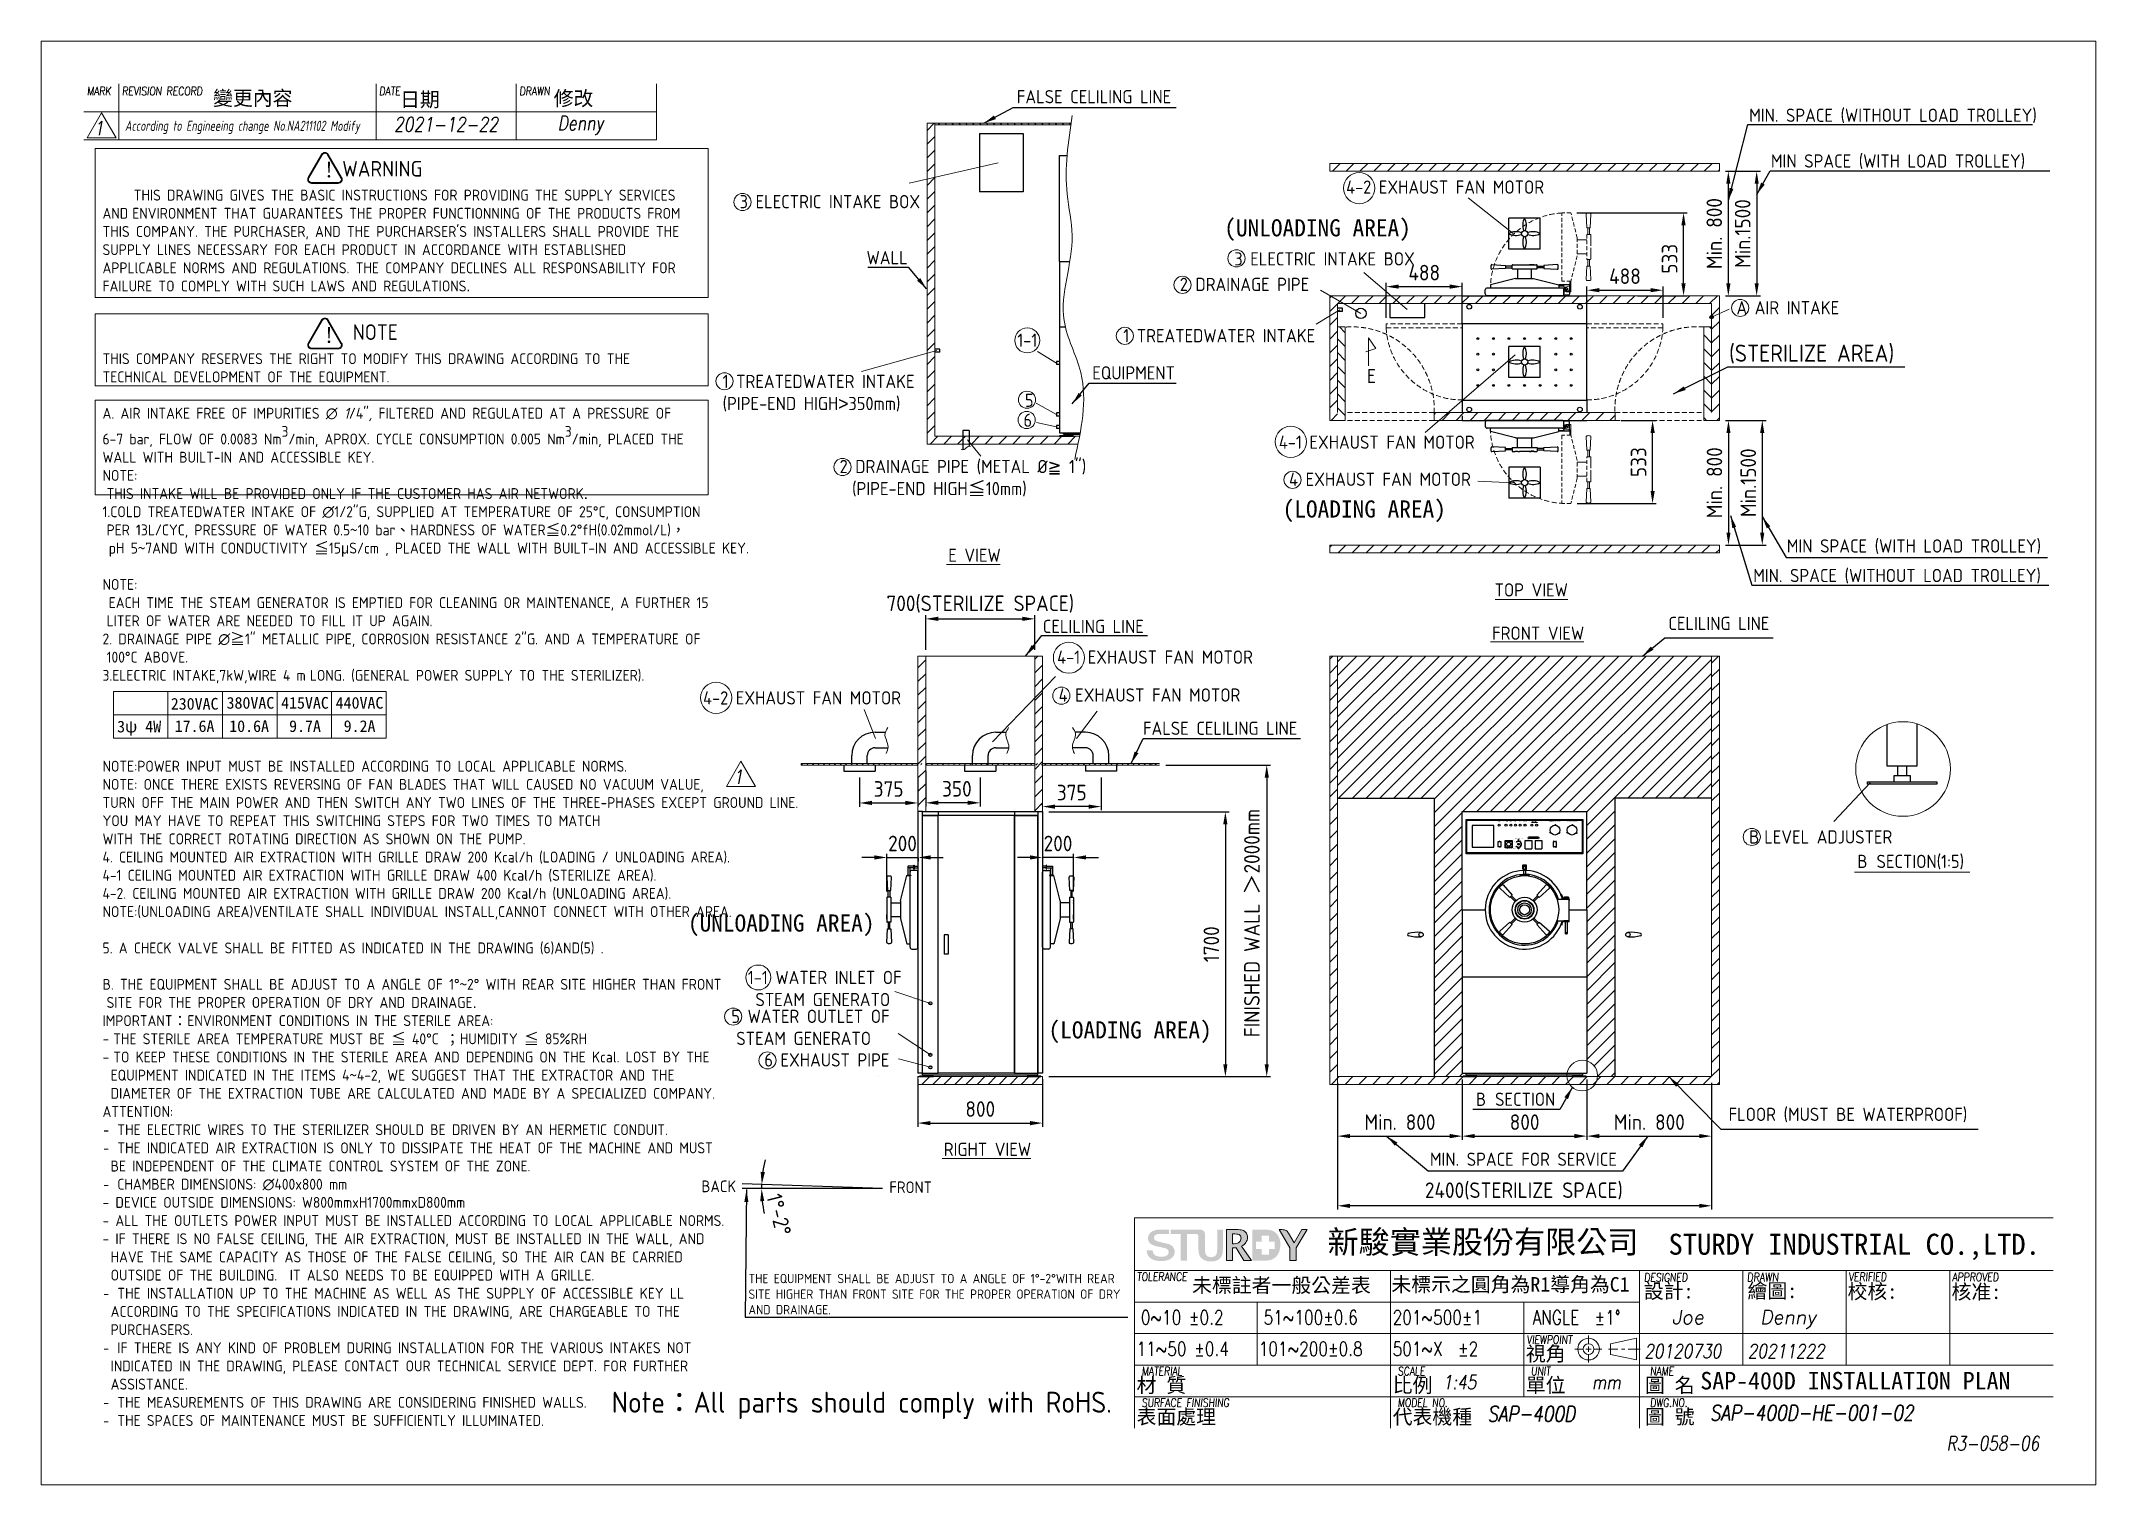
# Model space of a CAD drawing. Header units: millimetres. Extents: x -12618 to 28728, y 520 to 9790.
# Drawn here: x 15543 to 28728, y 520 to 9790 of the extents above; entities outside this region: 10.
import ezdxf

# ---------------------------------------------------------------- set-up
doc = ezdxf.new("R2010")
doc.units = ezdxf.units.MM
doc.header["$MEASUREMENT"] = 0
doc.linetypes.add('CENTER2', pattern=[28.575, 19.05, -3.175, 3.175, -3.175])
doc.linetypes.add('HIDDEN', pattern=[9.525, 6.35, -3.175])
doc.layers.get('0').update_dxf_attribs({"lineweight": 25})
for name, color, linetype, lineweight in [('D', 3, 'Continuous', 13), ('F', 7, 'Continuous', 15), ('H', 2, 'HIDDEN', 15), ('S', 4, 'Continuous', 15), ('T', 4, 'Continuous', 15)]:
    doc.layers.add(name, color=color, linetype=linetype, lineweight=lineweight)
doc.styles.get("Standard").update_dxf_attribs({"font": 'KAIU.TTF'})
doc.styles.add('STU25', font='isocp2.shx')
doc.styles.add('Text', font='romans.shx', dxfattribs={"width": 0.8, "oblique": 10})
doc.dimstyles.new('STU25', dxfattribs={"dimscale": 40, "dimtxt": 2.5, "dimasz": 2, "dimexe": 0.6, "dimexo": 1, "dimgap": 1, "dimtad": 1, "dimdsep": 46, "dimtxsty": 'STU25', "dimcen": 2, "dimazin": 2, "dimtfac": 1, "dimtmove": 0, "dimatfit": 3, "dimfxl": 0, "dimtolj": 1, "dimtzin": 0, "dimarcsym": 0})
doc.dimstyles.new('STU25$7', dxfattribs={"dimscale": 40, "dimtxt": 2.5, "dimasz": 2, "dimexe": 1.25, "dimexo": 0.625, "dimgap": 1, "dimtad": 0, "dimdec": 4, "dimdsep": 46, "dimtxsty": 'STU25', "dimcen": 2.5, "dimazin": 2, "dimtfac": 1, "dimtdec": 4, "dimtmove": 0, "dimatfit": 3, "dimfxl": 0, "dimtolj": 1, "dimtzin": 0, "dimarcsym": 0})
pattern_1 = [(45, (238966.23, 11429.52), (-44.194174, 44.194174), [])]

msp = doc.modelspace()

# ---------------------------------------------------------------- texts
at = {"lineweight": -3}
for s, p in [('變更內容', (16646.072, 9376.934)), ('日期', (17846.233, 9368.034)), ('修改', (18831.711, 9375.154))]:
    msp.add_text(s, height=93.4085, dxfattribs=at).set_placement(p)
for s, insert, char_height, width, attachment_point in [('{\\fArial|b0|i0|c0|p34;POWER}', (24888.545, 4779.196), 3.5, 19.50054, 1), ('{\\fArial|b0|i0|c0|p34;ADD WATER}', (24942.546, 4777.429), 3.5, 29.9713, 5), ('{\\fArial|b0|i0|c0|p34;HEAT}', (24973.045, 4777.429), 3.5, 19, 5), ('{\\fArial|b0|i0|c0|p34;STERI}.', (25004.125, 4777.429), 3.5, 19, 5), ('{\\fArial|b0|i0|c0|p34;DRY}', (25028.545, 4779.196), 3.5, 14.99983, 1), ('{\\fArial|b0|i0|c0|p34;COMPLETE}', (25050.545, 4779.196), 3.5, 23.49974, 1), ('{\\fArial|b0|i0|c0|p34;CLOSE}', (25099.552, 4772.292), 3.5, 41.76, 1), ('{\\fArial|b0|i0|c0|p34;OPPOSITE DOOR}', (25102.552, 4782.255), 3.5, 41.75953, 1), ('{\\fArial|b0|i0|c0|p34;OPEN}', (25133.57, 4772.29), 3.5, 41.76, 1), ('{\\fArial|b0|i0|c0|p34;CHAMBER PRESSURE GAUGE}', (25219.545, 4779.196), 3.5, 77.43945, 1), ('{\\fArial|b0|i0|c0|p34;JACKET PRESSURE GAUGE}', (25335.545, 4779.196), 3.5, 67.407, 1), ('{\\fArial|b0|i0|c0|p34;ON}', (24896.545, 4657.696), 5, 14.49951, 1), ('{\\fArial|b1|i0|c0|p34;0.9}', (24994.992, 4656.196), 4, 25.84153, 1), ('{\\fArial|b1|i0|c0|p34;2.1}', (24995.045, 4617.196), 4, 25.7884, 1), ('{\\fArial|b0|i0|c0|p34;PRESSURE CONTROL}', (24996.045, 4671.196), 3.5, 56.4195, 1), ('{\\fArial|b1|i0|c0|p34;1.2}', (25033.545, 4658.196), 4, 11.85227, 1), ('{\\fArial|b0|i0|c0|p34;STERI.}', (25080.009, 4668.196), 3.5, 43.963, 1), ('{\\fArial|b0|i0|c0|p34;TIMER}', (25118.045, 4684.702), 3.5, 59.839, 5), ('{\\fArial|b0|i0|c0|p34;DRY}', (25145.045, 4668.196), 3.5, 35.41234, 1), ('{\\fArial|b0|i0|c0|p34;OFF}', (24894.545, 4613.696), 5, 16.49951, 1), ('{\\fArial|b0|i0|c0|p34;EMERGENCY}', (24945.545, 4605.196), 3.5, 23.5, 1), ('\\A1;{\\fArial|b1|i1|c0|p34;kg/cm\\H0.7x;\\S2^  ;}', (24989.045, 4609.196), 4, 25.94918, 1)]:
    msp.add_mtext(s, dxfattribs=dict(insert=insert, char_height=char_height, width=width, attachment_point=attachment_point))
at = {"char_height": 5, "attachment_point": 1}
for s, insert in [('{\\fARIAL|b0|i0|c0|p34;LIQUID}', (25244.545, 4657.696)), ('{\\fArial|b0|i0|c0|p34;NORMAL}', (25241.545, 4613.696))]:
    msp.add_mtext(s, dxfattribs=dict(at, insert=insert))
at = {"layer": 'D', "color": 4}
msp.add_text('SAP-400D INSTALLATION PLAN', height=112.5, dxfattribs=at).set_placement((26189.632, 1132.775))
at = {"layer": 'D', "color": 11, "attachment_point": 1}
for s, insert, char_height in [('{\\Fisocp2.shx;\\C3;FALSE CELILING LINE}', (21803.926, 9475.152), 85), ('{\\Fisocp2.shx;\\C3;MIN. SPACE (WITHOUT LOAD TROLLEY)}', (26503.081, 9355.984), 85), ('{\\Fisocp2.shx;\\C3;MIN SPACE (WITH LOAD TROLLEY)}', (26642.526, 9062.392), 85), ('{\\C3;(UNLOADING AREA)}', (23134.699, 8645.747), 110), ('{\\Fisocp2.shx;\\C3;WALL}', (20839.385, 8441.566), 85), ('{\\Fisocp2.shx;\\C3;A AIR INTAKE}', (26421.062, 8120.161), 85), ('{\\Fisocp2.shx;\\C3;(STERILIZE AREA)}', (26374.058, 7840.894), 110), ('{\\Fisocp2.shx;\\C3;EQUIPMENT}', (22288.096, 7702.092), 85), ('{\\C3;(LOADING AREA)}', (23509.267, 6840.526), 110), ('{\\Fisocp2.shx;\\C3;MIN SPACE (WITH LOAD TROLLEY)}', (26744.531, 6590.699), 85), ('{\\Fisocp2.shx;\\C3;E VIEW}', (21363.842, 6531.094), 85), ('{\\Fisocp2.shx;\\C3;MIN. SPACE (WITHOUT LOAD TROLLEY)}', (26529.002, 6400.941), 85), ('{\\Fisocp2.shx;\\C3;TOP VIEW}', (24869.199, 6308.568), 85), ('{\\Fisocp.shx;\\C3;CELILING LINE}', (21970.544, 6073.797), 85), ('{\\Fisocp.shx;\\C3;CELILING LINE}', (25984.385, 6093.262), 85), ('{\\Fisocp2.shx;\\C3;FRONT VIEW}', (24853.307, 6030.732), 85), ('{\\Fisocp2.shx;\\C3;FALSE CELILING LINE}', (22613.291, 5420.387), 85), ('{\\Fisocp2.shx;\\C3;B\\f???|b0|i0|c0|p65; \\Fisocp2.shx;LEVEL ADJUSTER}', (26502.98, 4722.621), 85), ('{\\Fisocp2.shx;\\C3;B\\f標楷體|b0|i0|c136|p65; \\Fisocp2.shx;SECTION(1:5)}', (27197.047, 4565.402), 85), ('{\\C3;(UNLOADING AREA)}', (19693.184, 4182.388), 110), ('{\\C3;(LOADING AREA)}', (22006.882, 3495.988), 110), ('{\\Fisocp2.shx;\\C3;B\\f標楷體|b0|i0|c136|p65; \\Fisocp2.shx;SECTION}', (24749.537, 3038.363), 85), ('{\\Fisocp2.shx;\\C3;FLOOR (MUST BE WATERPROOF)}', (26370.598, 2941.604), 85), ('{\\Fisocp2.shx;\\C3;RIGHT VIEW}', (21334.704, 2716.867), 85), ('{\\Fisocp2.shx;\\C3;MIN. SPACE FOR SERVICE}', (24454.397, 2653.222), 85), ('{\\Fisocp2.shx;\\C3;THE EQUIPMENT SHALL BE ADJUST TO A ANGLE OF 1%%d-2%%dWITH REAR \\PSITE HIGHER THAN FRONT SITE FOR THE PROPER OPERATION OF DRY \\PAND DRAINAGE.}', (20082.091, 1874.702), 60)]:
    msp.add_mtext(s, dxfattribs=dict(at, insert=insert, char_height=char_height))
at = {"layer": 'D', "color": 11, "attachment_point": 1, "style": 'STU25'}
for s, insert, char_height in [('{\\f標楷體|b0|i0|c136|p65;!}', (17355.797, 9014.422), 100), ('WARNING', (17475.068, 9019.893), 100), ('{\\A1;}\\P{\\A1;     THIS DRAWING GIVES THE BASIC INSTRUCTIONS FOR PROVIDING THE SUPPLY SERVICES }\\P{\\A1;AND}{\\A1;\\F????; }{\\A1;\\Fisocp2.shx;ENVIRONMENT THAT GUARANTEES THE PROPER FUNCTIONNING OF THE PRODUCTS FROM }\\P{\\A1;\\Fisocp2.shx;THIS COMPANY. THE PURCHASER, AND THE PURCHARSER\'S INSTALLERS SHALL PROVIDE THE }\\P{\\A1;\\Fisocp2.shx;SUPPLY LlNES NECESSARY FOR EACH PRODUCT IN ACCORDANCE WITH ESTABLlSHED }\\P{\\A1;\\Fisocp2.shx;APPLlCABLE NORMS AND REGULATIONS. THE COMPANY DECLlNES ALL RESPONSABILlTY FOR }\\P{\\A1;\\Fisocp2.shx;FAILURE TO COMPLY WITH SUCH LAWS AND REGULATIONS}{\\A1;\\F????;.}\\P{\\A1;\\F????;}\\P{\\A1;\\F????;}\\P{\\A1;\\F????;}\\P{\\A1;\\Fisocp2.shx;THIS COMPANY RESERVES THE RIGHT TO MODIFY THIS DRAWING ACCORDING TO THE }\\P{\\A1;\\Fisocp2.shx;TECHNICAL DEVELOPMENT OF THE EQUIPMENT.}\\P{\\A1;\\Fisocp2.shx;}\\P{\\A1;\\Fisocp2.shx;A. AIR INTAKE FREE OF IMPURITIES ∅ }{\\A1;\\fISOCP2|b0|i1|c0|p2;1}{\\A1;\\Fisocp2.shx;/4"}{\\A1;\\fISOCP2|b0|i1|c0|p2;, }{\\A1;\\Fisocp2.shx;FILTERED AND REGULATED AT A PRESSURE OF }\\P{\\A1;\\Fisocp2.shx;6-7 bar, FLOW OF 0.0083 Nm{\\A1;\\Fisocp2.shx;\\S3^ ;}/min, APROX. CYCLE CONSUMPTION 0.005 Nm{\\A1;\\Fisocp2.shx;\\S3^ ;}/min, PLACED THE }\\P{\\A1;\\Fisocp2.shx;WALL WITH BUILT-IN AND ACCESSIBLE KEY.}\\P{\\A1;\\Fisocp2.shx;NOTE:}\\P{\\A1;\\F????; }{\\A1;\\Fisocp2.shx;THIS INTAKE WILL BE PROVIDED ONLY IF THE CUSTOMER HAS AIR NETWORK}{\\A1;\\fArial|b0|i0|c0|p34;.}\\P{\\A1;\\Fisocp2.shx;1.COLD TREATEDWATER INTAKE OF ∅1/2"G, SUPPLIED AT TEMPERATURE OF 25°C, CONSUMPTION }\\P{\\A1;\\F????; }{\\A1;\\Fisocp2.shx;PER 13L/CYC, PRESSURE OF WATER 0.5}{\\A1;\\f細明體|b0|i0|c136|p49;~}{\\A1;\\Fisocp2.shx;10 bar}{\\A1;\\f標楷體|b0|i0|c136|p65;、}{\\A1;\\Fisocp2.shx;HARDNESS OF WATER}{\\A1;\\f標楷體|b0|i0|c136|p65;≦}{\\A1;\\Fisocp2.shx;0.2°fH(0.02mmol/L)}{\\A1;\\f標楷體|b0|i0|c136|p65;，}\\P{\\A1;\\Fisocp2.shx; pH 5}{\\A1;\\f細明體|b0|i0|c136|p49;~}{\\A1;\\Fisocp2.shx;7AND WITH CONDUCTIVITY }{\\A1;\\f標楷體|b0|i0|c136|p65;≦}{\\A1;\\Fisocp2.shx;15}{\\A1;\\f新細明體|b0|i0|c136|p16;μ}{\\A1;\\Fisocp2.shx;S/cm , PLACED THE WALL WITH BUILT-IN AND ACCESSIBLE KEY.}\\P{\\A1;\\Fisocp2.shx;}\\P{\\A1;\\Fisocp2.shx;NOTE:}\\P{\\A1;\\Fisocp2.shx; EACH TIME THE STEAM GENERATOR IS EMPTIED FOR CLEANING OR MAINTENANCE, A FURTHER 15 }\\P{\\A1;\\F???; }{\\A1;\\Fisocp2.shx;LITER OF WATER ARE NEEDED TO FILL IT UP AGAIN.}\\P{\\A1;\\Fisocp2.shx;2. DRAINAGE PIPE ∅}{\\A1;\\f標楷體|b0|i0|c136|p65;≧}{\\A1;\\Fisocp2.shx;1" METALLIC PIPE, CORROSION RESISTANCE 2"G. AND A TEMPERATURE OF }\\P{\\A1;\\F???; }{\\A1;\\Fisocp2.shx;100°C ABOVE.}\\P{\\A1;\\Fisocp2.shx;3.ELECTRIC INTAKE,7kW,WIRE 4 m}{\\A1;\\F???; }{\\A1;\\Fisocp2.shx;LONG. (GENERAL POWER SUPPLY TO THE STERILIZER).}\\P{\\A1;\\Fisocp2.shx;}\\P{\\A1;\\Fisocp2.shx;}\\P{\\A1;\\Fisocp2.shx;}\\P{\\A1;\\Fisocp2.shx;}\\P{\\A1;\\Fisocp2.shx;NOTE:POWER INPUT MUST BE INSTALLED ACCORDING TO LOCAL APPLICABLE NORMS.}\\P{\\A1;NOTE: ONCE THERE EXISTS REVERSING OF FAN BLADES THAT WILL CAUSED NO VACUUM VALUE, }\\P{\\A1;TURN OFF THE MAIN POWER AND THEN SWITCH ANY TWO LINES OF THE THREE-PHASES EXCEPT GROUND LINE. }\\P{\\A1;YOU MAY HAVE TO REPEAT THIS SWITCHING STEPS FOR TWO TIMES TO MATCH }\\P{\\A1;WITH THE CORRECT ROTATING DIRECTION AS SHOWN ON THE PUMP. }\\P{\\A1;\\Fisocp2.shx;4. CEILING MOUNTED AIR EXTRACTION WITH GRILLE DRAW 200 Kcal/h (LOADING / UNLOADING AREA).}\\P{\\A1;\\Fisocp2.shx;4-1 CEILING MOUNTED AIR EXTRACTION WITH GRILLE DRAW 400 Kcal/h (STERILIZE AREA).}\\P{\\A1;\\Fisocp2.shx;4-2. CEILING MOUNTED AIR EXTRACTION WITH GRILLE DRAW 200 Kcal/h (UNLOADING AREA).}\\P{\\A1;\\Fisocp2.shx;NOTE:(UNLOADING AREA)VENTILATE SHALL INDIVIDUAL INSTALL,CANNOT CONNECT WITH OTHER AREA.}\\P{\\A1;\\Fisocp2.shx;}\\P{\\A1;\\Fisocp2.shx;5. A CHECK VALVE SHALL BE FITTED AS INDICATED IN THE DRAWING (6)AND(5) .}\\P{\\A1;\\Fisocp2.shx;}\\P{\\A1;\\Fisocp2.shx;B. THE EQUIPMENT SHALL BE ADJUST TO A ANGLE OF 1°}{\\A1;\\f細明體|b0|i0|c136|p49;~}{\\A1;\\Fisocp2.shx;2° WITH REAR SITE HIGHER THAN FRONT }\\P{\\A1;\\F???; }{\\A1;\\Fisocp2.shx;SITE FOR THE PROPER OPERATION OF DRY AND DRAINAGE}{\\A1;\\fArial|b0|i0|c0|p34;.}\\P{\\A1;\\Fisocp2.shx;IMPORTANT}{\\A1;\\f標楷體|b0|i0|c136|p65;：}{\\A1;\\Fisocp2.shx;ENVIRONMENT CONDITIONS IN THE STERILE AREA:}\\P{\\A1;\\Fisocp2.shx;-}{\\A1;\\F???; }{\\A1;\\Fisocp2.shx;THE STERILE AREA TEMPERATURE MUST BE }{\\A1;\\f標楷體|b0|i0|c136|p65;≦}{\\A1;\\Fisocp2.shx; 40°C }{\\A1;\\f標楷體|b0|i0|c136|p65;；}{\\A1;\\Fisocp2.shx;HUMIDITY }{\\A1;\\f標楷體|b0|i0|c136|p65;≦}{\\A1;\\Fisocp2.shx; 85%RH}\\P{\\A1;\\Fisocp2.shx;-}{\\A1;\\F???; }{\\A1;\\Fisocp2.shx;TO KEEP THESE CONDITIONS IN THE STERILE AREA AND DEPENDING ON THE Kcal. LOST BY THE }\\P{\\A1;\\F???;  }{\\A1;\\Fisocp2.shx;EQUIPMENT INDICATED IN THE ITEMS 4}{\\A1;\\f標楷體|b0|i0|c136|p65;~}{\\A1;\\Fisocp2.shx;4-2, WE SUGGEST THAT THE EXTRACTOR AND THE }\\P{\\A1;\\F???;  }{\\A1;\\Fisocp2.shx;DIAMETER OF THE EXTRACTION TUBE ARE CALCULATED AND MADE BY A SPECIALIZED COMPANY.}\\P{\\A1;\\Fisocp2.shx;ATTENTION:}\\P{\\A1;\\f標楷體|b0|i0|c136|p65;- }{\\A1;\\Fisocp2.shx;THE ELECTRIC WIRES TO THE STERILIZER SHOULD BE DRIVEN BY AN HERMETIC CONDUIT.  }\\P{\\A1;\\f標楷體|b0|i0|c136|p65;- }{\\A1;\\Fisocp2.shx;THE INDICATED AIR EXTRACTION IS ONLY TO DISSIPATE THE HEAT OF THE MACHINE AND MUST }\\P{\\A1;\\F???;  }{\\A1;\\Fisocp2.shx;BE INDEPENDENT OF THE CLIMATE CONTROL SYSTEM OF THE ZONE.}\\P{\\A1;\\f標楷體|b0|i0|c136|p65;- }{\\A1;\\Fisocp2.shx;CHAMBER DIMENSIONS: ∅400x800 mm}\\P{\\A1;\\Fisocp2.shx;- DEVICE OUTSIDE DIMENSIONS: W800mmxH1700mmxD800mm}\\P{\\A1;\\Fisocp2.shx;- ALL THE OUTLETS POWER INPUT MUST BE INSTALLED ACCORDING TO LOCAL APPLICABLE NORMS.}\\P{\\A1;\\Fisocp2.shx;- IF THERE IS NO FALSE CEILING, THE AIR EXTRACTION, MUST BE INSTALLED IN THE WALL, AND }\\P{\\A1;\\F???;  }{\\A1;\\Fisocp2.shx;HAVE THE SAME CAPACITY AS THOSE OF THE FALSE CEILING, SO THE AIR CAN BE CARRIED }\\P{\\A1;\\F???;  }{\\A1;\\Fisocp2.shx;OUTSIDE OF THE BUILDING.  IT ALSO NEEDS TO BE EQUIPPED WITH A GRILLE.}\\P{\\A1;\\f標楷體|b0|i0|c136|p65;- }{\\A1;\\Fisocp2.shx;THE INSTALLATION UP TO THE MACHINE AS WELL AS THE SUPPLY OF ACCESSIBLE KEY LL}\\P{\\A1;\\F???;  }{\\A1;\\Fisocp2.shx;ACCORDING TO THE SPECIFICATIONS INDICATED IN THE DRAWING, ARE CHARGEABLE TO THE }\\P{\\A1;\\F???;  }{\\A1;\\Fisocp2.shx;PURCHASERS.}{\\A1;\\fArial|b0|i0|c0|p34; }\\P{\\A1;\\f標楷體|b0|i0|c136|p65;- }{\\A1;\\Fisocp2.shx;IF THERE IS ANY KIND OF PROBLEM DURING INSTALLATION FOR THE VARIOUS INTAKES NOT }\\P{\\A1;\\F???;  }{\\A1;\\Fisocp2.shx;INDICATED IN THE DRAWING, PLEASE CONTACT OUR TECHNICAL SERVICE DEPT. FOR FURTHER }\\P{\\A1;\\F???;  }{\\A1;\\Fisocp2.shx;ASSISTANCE.}\\P{\\A1;\\f標楷體|b0|i0|c136|p65;- }{\\A1;\\Fisocp2.shx;THE MEASUREMENTS OF THIS DRAWING ARE CONSIDERING FINISHED WALLS.}\\P{\\A1;\\f標楷體|b0|i0|c136|p65;- }{\\A1;\\Fisocp2.shx;THE SPACES OF MAINTENANCE MUST BE SUFFICIENTLY ILLUMINATED.}', (15936.931, 8952.286), 70), ('{\\C3;4-2 EXHAUST FAN MOTOR}', (23916.652, 8894.705), 85), ('{\\C3;3 ELECTRIC INTAKE BOX}', (20024.921, 8801.363), 85), ('{\\C3;3 ELECTRIC INTAKE BOX}', (23198.993, 8433.933), 85), ('{\\C3;2 DRAINAGE PIPE}', (22849.028, 8269.977), 85), ('{\\f標楷體|b0|i0|c136|p65;!}', (17355.797, 7951.762), 100), ('NOTE', (17542.31, 7971.131), 100), ('{\\C3;1-1}', (21806.532, 7911.231), 85), ('{\\C3;1 TREATEDWATER INTAKE}', (22486.525, 7940.803), 85), ('{\\C3;1 TREATEDWATER INTAKE\\P(PIPE-END HIGH\\f新細明體|b0|i0|c136|p18;>\\Fisocp2.shx;350mm)}', (19915.793, 7646.995), 85), ('{\\C3;5}', (21855.646, 7526.405), 85), ('{\\C3;6}', (21846.292, 7398.006), 85), ('{\\C3;4-1 EXHAUST FAN MOTOR}', (23485.118, 7256.852), 85), ('{\\C3;2 DRAINAGE PIPE (METAL %%C\\f新細明體|b0|i0|c136|p18;≧\\Fisocp2.shx; 1")\\P\\f????|b0|i0|c136|p18; \\Fisocp2.shx; (PIPE-END HIGH\\f標楷體|b0|i0|c136|p65;≦\\Fisocp2.shx;10mm)}', (20666.333, 7100.872), 85), ('{\\C3;4 EXHAUST FAN MOTOR}', (23550.752, 7018.745), 85), ('{\\C3;4-1 EXHAUST FAN MOTOR}', (22062.31, 5876.873), 85), ('{\\f標楷體|b0|i0|c136|p65;230VAC}', (16374.955, 5572.332), 75), ('{\\f標楷體|b0|i0|c136|p65;380VAC}', (16732.838, 5578.517), 75), ('{\\f標楷體|b0|i0|c136|p65;415VAC}', (17082.838, 5578.517), 75), ('{\\f標楷體|b0|i0|c136|p65;440VAC}', (17432.838, 5578.517), 75), ('{\\C3;4-2 EXHAUST FAN MOTOR}', (19790.442, 5615.255), 85), ('{\\C3;4 EXHAUST FAN MOTOR}', (22071.881, 5633.769), 85), ('{\\f標楷體|b0|i0|c136|p65;3ψ 4W}', (16030.52, 5426.293), 75), ('{\\f標楷體|b0|i0|c136|p65;17.6A}', (16399.898, 5428.963), 75), ('{\\f標楷體|b0|i0|c136|p65;10.6A}', (16749.898, 5428.963), 75), ('{\\f標楷體|b0|i0|c136|p65;9.7A}', (17134.194, 5428.963), 75), ('{\\f標楷體|b0|i0|c136|p65;9.2A}', (17484.194, 5428.963), 75), ('{\\C3;1-1 WATER INLET OF \\P STEAM GENERATO}', (20077.604, 3820.27), 85), ('{\\C3;5 WATER OUTLET OF \\P\\f????|b0|i0|c0|p54; \\Fisocp2.shx;STEAM GENERATO}', (19971.893, 3570.811), 85), ('{\\C3;6 EXHAUST PIPE}', (20183.551, 3290.822), 85)]:
    msp.add_mtext(s, dxfattribs=dict(at, insert=insert, char_height=char_height))
at = {"layer": 'D', "insert": (24050.089, 7683.821), "char_height": 90, "attachment_point": 1}
msp.add_mtext('{\\Fisocp2.shx;E}', dxfattribs=at)
at = {"layer": 'D', "linetype": 'Continuous', "char_height": 75, "width": 218.181, "attachment_point": 1}
for s, insert in [('{\\Fisocp2.shx;BACK}', (19780.057, 2474.3)), ('{\\Fisocp2.shx;FRONT}', (20985.791, 2468.329))]:
    msp.add_mtext(s, dxfattribs=dict(at, insert=insert))
at = {"layer": 'D', "color": 0, "insert": (19204.472, 1118.171), "char_height": 135.00867, "attachment_point": 1, "style": 'STU25'}
msp.add_mtext('Note{\\f標楷體|b0|i0|c136|p65;：}All parts should comply with RoHS.', dxfattribs=at)
at = {"layer": 'F', "color": 1, "lineweight": 15, "style": 'Text', "oblique": 5, "width": 0.8}
for s, p in [('MARK', (15836.639, 9441.419)), ('REVISION RECORD', (16061.639, 9441.419)), ('DATE', (17711.789, 9441.419)), ('DRAWN', (18611.789, 9441.419))]:
    msp.add_text(s, height=54, dxfattribs=at).set_placement(p)
at = {"layer": 'T', "lineweight": 20, "style": 'Text', "oblique": 10, "width": 0.8}
for s, height, p in [('1', 90, (15882.016, 9184.592)), ('2021-12-22', 92, (17806.663, 9209.233)), ('Denny', 92, (18856.766, 9217.496)), ('1', 90, (19984.668, 5020.101)), ('20120730', 90, (25829.888, 1332.99)), ('20211222', 90, (26493.638, 1332.99)), ('1:45', 90, (24536.236, 1134.113)), ('mm', 90, (25492.852, 1134.368)), ('SAP-400D', 99, (24823.196, 926.511)), ('SAP-400D-HE-001-02', 99, (26250.975, 932.804))]:
    msp.add_text(s, height=height, dxfattribs=at).set_placement(p)
at = {"layer": 'T', "lineweight": 20, "style": 'Text', "oblique": 10}
for s, p in [('Joe', (26007.208, 1550.903)), ('Denny', (26572.262, 1550.903))]:
    msp.add_text(s, height=90, dxfattribs=at).set_placement(p)
at = {"layer": 'T', "linetype": 'Continuous', "lineweight": 20, "attachment_point": 1, "style": 'Text'}
for s, insert, char_height in [('{\\Fisocp2.shx|c136;According to Engineeing change No.NA211102 Modify}', (16080.86, 9278.297), 65), ('{R3-058-06}', (27768.546, 831.763), 90)]:
    msp.add_mtext(s, dxfattribs=dict(at, insert=insert, char_height=char_height))

# ---------------------------------------------------------------- blocks, each defined once
blk = doc.blocks.new('*D3')
at = {"layer": 'D', "color": 0, "lineweight": -2}
for p, q in [((26352, 7354), (26611, 7354)), ((26587, 7274), (26587, 6634)), ((26352, 6554), (26611, 6554))]:
    blk.add_line(p, q, dxfattribs=at)
at = {"layer": 'D', "color": 0}
for points in [[(26600, 7274), (26573, 7274), (26587, 7354)], [(26573, 6634), (26600, 6634), (26587, 6554)]]:
    blk.add_solid(points, dxfattribs=at)
at = {"layer": 'Defpoints', "color": 0}
for p in [(26312, 7354), (26312, 6554), (26587, 6554)]:
    blk.add_point(p, dxfattribs=at)
at = {"layer": 'D', "color": 0, "insert": (26497, 6954), "char_height": 100, "attachment_point": 5, "rotation": 90, "style": 'STU25'}
blk.add_mtext('\\A1;{\\Fisocp2.shx;Min.1500}', dxfattribs=at)
blk = doc.blocks.new('*D5')
at = {"layer": 'D', "color": 0, "lineweight": -2}
for p, q in [((25462, 3122), (25462, 2735)), ((26262, 3101), (26262, 2735)), ((25542, 2759), (26182, 2759))]:
    blk.add_line(p, q, dxfattribs=at)
at = {"layer": 'D', "color": 0}
for points in [[(25542, 2773), (25542, 2746), (25462, 2759)], [(26182, 2746), (26182, 2773), (26262, 2759)]]:
    blk.add_solid(points, dxfattribs=at)
at = {"layer": 'Defpoints', "color": 0}
for p in [(25462, 3162), (26262, 3141), (26262, 2759)]:
    blk.add_point(p, dxfattribs=at)
at = {"layer": 'D', "color": 0, "insert": (25862, 2849), "char_height": 100, "attachment_point": 5, "style": 'STU25'}
blk.add_mtext('\\A1;Min. 800', dxfattribs=at)
blk = doc.blocks.new('*D4')
at = {"layer": 'D', "color": 0, "lineweight": -2}
for p, q in [((23862, 3101), (23862, 2735)), ((24662, 3122), (24662, 2735)), ((23942, 2759), (24582, 2759))]:
    blk.add_line(p, q, dxfattribs=at)
at = {"layer": 'D', "color": 0}
for points in [[(23942, 2773), (23942, 2746), (23862, 2759)], [(24582, 2746), (24582, 2773), (24662, 2759)]]:
    blk.add_solid(points, dxfattribs=at)
at = {"layer": 'Defpoints', "color": 0}
for p in [(23862, 3141), (24662, 3162), (24662, 2759)]:
    blk.add_point(p, dxfattribs=at)
at = {"layer": 'D', "color": 0, "insert": (24262, 2849), "char_height": 100, "attachment_point": 5, "style": 'STU25'}
blk.add_mtext('\\A1;Min. 800', dxfattribs=at)
blk = doc.blocks.new('*D6')
at = {"layer": 'D', "color": 0, "linetype": 'Continuous', "lineweight": -2}
for p, q in [((20794, 5062), (20794, 4874)), ((21169, 5062), (21169, 4874)), ((20874, 4898), (21089, 4898))]:
    blk.add_line(p, q, dxfattribs=at)
at = {"layer": 'D', "color": 0}
for points in [[(20874, 4912), (20874, 4885), (20794, 4898)], [(21089, 4885), (21089, 4912), (21169, 4898)]]:
    blk.add_solid(points, dxfattribs=at)
at = {"layer": 'Defpoints', "color": 0}
for p in [(20794, 5102), (21169, 5102), (21169, 4898)]:
    blk.add_point(p, dxfattribs=at)
at = {"layer": 'D', "color": 0, "insert": (20981, 4988), "char_height": 100, "attachment_point": 5, "style": 'STU25'}
blk.add_mtext('\\A1;375', dxfattribs=at)
blk = doc.blocks.new('*D7')
at = {"layer": 'D', "color": 0, "linetype": 'Continuous', "lineweight": -2}
for p, q in [((22344, 5062), (22344, 4851)), ((21969, 4882), (21969, 4899)), ((22264, 4875), (22049, 4875))]:
    blk.add_line(p, q, dxfattribs=at)
at = {"layer": 'D', "color": 0}
for points in [[(22049, 4888), (22049, 4861), (21969, 4875)], [(22264, 4861), (22264, 4888), (22344, 4875)]]:
    blk.add_solid(points, dxfattribs=at)
at = {"layer": 'Defpoints', "color": 0}
for p in [(22344, 5102), (21969, 4875), (21969, 4842)]:
    blk.add_point(p, dxfattribs=at)
at = {"layer": 'D', "color": 0, "insert": (22156, 4965), "char_height": 100, "attachment_point": 5, "style": 'STU25'}
blk.add_mtext('\\A1;375', dxfattribs=at)
blk = doc.blocks.new('*D8')
at = {"layer": 'D', "color": 0, "lineweight": -2}
for p, q in [((25682, 7354), (25907, 7354)), ((25883, 6901), (25883, 7274)), ((25399, 6821), (25907, 6821))]:
    blk.add_line(p, q, dxfattribs=at)
at = {"layer": 'D', "color": 0}
for points in [[(25897, 7274), (25870, 7274), (25883, 7354)], [(25870, 6901), (25897, 6901), (25883, 6821)]]:
    blk.add_solid(points, dxfattribs=at)
at = {"layer": 'Defpoints', "color": 0}
for p in [(25642, 7354), (25883, 7354), (25359, 6821)]:
    blk.add_point(p, dxfattribs=at)
at = {"layer": 'D', "color": 0, "insert": (25793, 7086), "char_height": 100, "attachment_point": 5, "rotation": 90, "style": 'STU25'}
blk.add_mtext('\\A1;533', dxfattribs=at)
blk = doc.blocks.new('*D9')
at = {"layer": 'D', "color": 0, "lineweight": -2}
for p, q in [((26352, 7354), (26394, 7354)), ((26370, 7274), (26370, 6634)), ((26352, 6554), (26394, 6554))]:
    blk.add_line(p, q, dxfattribs=at)
at = {"layer": 'D', "color": 0}
for points in [[(26383, 7274), (26357, 7274), (26370, 7354)], [(26357, 6634), (26383, 6634), (26370, 6554)]]:
    blk.add_solid(points, dxfattribs=at)
at = {"layer": 'Defpoints', "color": 0}
for p in [(26312, 7354), (26312, 6554), (26370, 6554)]:
    blk.add_point(p, dxfattribs=at)
at = {"layer": 'D', "color": 0, "insert": (26280, 6954), "char_height": 100, "attachment_point": 5, "rotation": 90, "style": 'STU25'}
blk.add_mtext('\\A1;{\\Fisocp2.shx;Min. 800}', dxfattribs=at)
blk = doc.blocks.new('*D10')
at = {"layer": 'D', "color": 0, "lineweight": -2}
for p, q in [((21169, 3124), (21169, 2819)), ((21969, 3124), (21969, 2819)), ((21249, 2843), (21889, 2843))]:
    blk.add_line(p, q, dxfattribs=at)
at = {"layer": 'D', "color": 0}
for points in [[(21249, 2856), (21249, 2829), (21169, 2843)], [(21889, 2829), (21889, 2856), (21969, 2843)]]:
    blk.add_solid(points, dxfattribs=at)
at = {"layer": 'Defpoints', "color": 0}
for p in [(21169, 3164), (21969, 3164), (21969, 2843)]:
    blk.add_point(p, dxfattribs=at)
at = {"layer": 'D', "color": 0, "insert": (21569, 2933), "char_height": 100, "attachment_point": 5, "style": 'STU25'}
blk.add_mtext('\\A1;800', dxfattribs=at)
blk = doc.blocks.new('*D11')
at = {"layer": 'D', "color": 0, "lineweight": -2}
for p, q in [((26352, 8954), (26575, 8954)), ((26551, 8874), (26551, 8234)), ((26352, 8154), (26575, 8154))]:
    blk.add_line(p, q, dxfattribs=at)
at = {"layer": 'D', "color": 0}
for points in [[(26564, 8874), (26538, 8874), (26551, 8954)], [(26538, 8234), (26564, 8234), (26551, 8154)]]:
    blk.add_solid(points, dxfattribs=at)
at = {"layer": 'Defpoints', "color": 0}
for p in [(26312, 8954), (26312, 8154), (26551, 8154)]:
    blk.add_point(p, dxfattribs=at)
at = {"layer": 'D', "color": 0, "insert": (26461, 8554), "char_height": 100, "attachment_point": 5, "rotation": 90, "style": 'STU25'}
blk.add_mtext('\\A1;{\\Fisocp2.shx;Min.1500}', dxfattribs=at)
blk = doc.blocks.new('*D13')
at = {"layer": 'D', "color": 0, "lineweight": -2}
for p, q in [((26352, 8954), (26393, 8954)), ((26369, 8874), (26369, 8234)), ((26352, 8154), (26393, 8154))]:
    blk.add_line(p, q, dxfattribs=at)
at = {"layer": 'D', "color": 0}
for points in [[(26383, 8874), (26356, 8874), (26369, 8954)], [(26356, 8234), (26383, 8234), (26369, 8154)]]:
    blk.add_solid(points, dxfattribs=at)
at = {"layer": 'Defpoints', "color": 0}
for p in [(26312, 8954), (26312, 8154), (26369, 8154)]:
    blk.add_point(p, dxfattribs=at)
at = {"layer": 'D', "color": 0, "insert": (26279, 8554), "char_height": 100, "attachment_point": 5, "rotation": 90, "style": 'STU25'}
blk.add_mtext('\\A1;{\\Fisocp2.shx;Min. 800}', dxfattribs=at)
blk = doc.blocks.new('*D12')
at = {"layer": 'D', "color": 0, "lineweight": -2}
for p, q in [((25398, 8687), (26106, 8687)), ((26082, 8234), (26082, 8607)), ((25787, 8154), (26106, 8154))]:
    blk.add_line(p, q, dxfattribs=at)
at = {"layer": 'D', "color": 0}
for points in [[(26095, 8607), (26068, 8607), (26082, 8687)], [(26068, 8234), (26095, 8234), (26082, 8154)]]:
    blk.add_solid(points, dxfattribs=at)
at = {"layer": 'Defpoints', "color": 0}
for p in [(25358, 8687), (26082, 8687), (25747, 8154)]:
    blk.add_point(p, dxfattribs=at)
at = {"layer": 'D', "color": 0, "insert": (25992, 8392), "char_height": 100, "attachment_point": 5, "rotation": 90, "style": 'STU25'}
blk.add_mtext('\\A1;533', dxfattribs=at)
blk = doc.blocks.new('*D14')
at = {"layer": 'D', "color": 0, "lineweight": -2}
for p, q in [((21219, 5101), (21219, 4875)), ((21569, 5062), (21569, 4875)), ((21489, 4899), (21299, 4899))]:
    blk.add_line(p, q, dxfattribs=at)
at = {"layer": 'D', "color": 0}
for points in [[(21299, 4913), (21299, 4886), (21219, 4899)], [(21489, 4886), (21489, 4913), (21569, 4899)]]:
    blk.add_solid(points, dxfattribs=at)
at = {"layer": 'Defpoints', "color": 0}
for p in [(21219, 5141), (21569, 5102), (21219, 4899)]:
    blk.add_point(p, dxfattribs=at)
at = {"layer": 'D', "color": 0, "insert": (21419, 4989), "char_height": 100, "attachment_point": 5, "style": 'STU25'}
blk.add_mtext('\\A1;350', dxfattribs=at)
blk = doc.blocks.new('*D15')
at = {"layer": 'D', "color": 0, "lineweight": -2}
for p, q in [((24662, 3122), (24662, 2735)), ((25462, 3122), (25462, 2735)), ((24742, 2759), (25382, 2759))]:
    blk.add_line(p, q, dxfattribs=at)
at = {"layer": 'D', "color": 0}
for points in [[(24742, 2773), (24742, 2746), (24662, 2759)], [(25382, 2746), (25382, 2773), (25462, 2759)]]:
    blk.add_solid(points, dxfattribs=at)
at = {"layer": 'Defpoints', "color": 0}
for p in [(24662, 3162), (25462, 3162), (25462, 2759)]:
    blk.add_point(p, dxfattribs=at)
at = {"layer": 'D', "color": 0, "insert": (25062, 2849), "char_height": 100, "attachment_point": 5, "style": 'STU25'}
blk.add_mtext('\\A1;800', dxfattribs=at)
blk = doc.blocks.new('*D16')
at = {"layer": 'D', "color": 0, "lineweight": -2}
for p, q in [((22009, 4841), (23166, 4841)), ((23142, 4761), (23142, 3221)), ((22009, 3141), (23166, 3141))]:
    blk.add_line(p, q, dxfattribs=at)
at = {"layer": 'D', "color": 0}
for points in [[(23155, 4761), (23128, 4761), (23142, 4841)], [(23128, 3221), (23155, 3221), (23142, 3141)]]:
    blk.add_solid(points, dxfattribs=at)
at = {"layer": 'Defpoints', "color": 0}
for p in [(21969, 4841), (21969, 3141), (23142, 3141)]:
    blk.add_point(p, dxfattribs=at)
at = {"layer": 'D', "color": 0, "insert": (23052, 3991), "char_height": 100, "attachment_point": 5, "rotation": 90, "style": 'STU25'}
blk.add_mtext('\\A1;1700', dxfattribs=at)
blk = doc.blocks.new('*D17')
at = {"layer": 'D', "color": 0, "lineweight": -2}
for p, q in [((20890, 4548), (20810, 4548)), ((20970, 4330), (20970, 4572)), ((20970, 4548), (21170, 4548)), ((21170, 4543), (21170, 4524)), ((21250, 4548), (21330, 4548))]:
    blk.add_line(p, q, dxfattribs=at)
at = {"layer": 'D', "color": 0}
for points in [[(20890, 4535), (20890, 4562), (20970, 4548)], [(21250, 4562), (21250, 4535), (21170, 4548)]]:
    blk.add_solid(points, dxfattribs=at)
at = {"layer": 'Defpoints', "color": 0}
for p in [(21170, 4583), (21170, 4548), (20970, 4290)]:
    blk.add_point(p, dxfattribs=at)
at = {"layer": 'D', "color": 0, "insert": (21070, 4638), "char_height": 100, "attachment_point": 5, "style": 'STU25'}
blk.add_mtext('\\A1;200', dxfattribs=at)
blk = doc.blocks.new('*D18')
at = {"layer": 'D', "color": 0, "lineweight": -2}
for p, q in [((21888, 4548), (21808, 4548)), ((22168, 4548), (21968, 4548)), ((21968, 4543), (21968, 4524)), ((22168, 4330), (22168, 4572)), ((22248, 4548), (22328, 4548))]:
    blk.add_line(p, q, dxfattribs=at)
at = {"layer": 'D', "color": 0}
for points in [[(21888, 4535), (21888, 4562), (21968, 4548)], [(22248, 4562), (22248, 4535), (22168, 4548)]]:
    blk.add_solid(points, dxfattribs=at)
at = {"layer": 'Defpoints', "color": 0}
for p in [(21968, 4583), (21968, 4548), (22168, 4290)]:
    blk.add_point(p, dxfattribs=at)
at = {"layer": 'D', "color": 0, "insert": (22068, 4638), "char_height": 100, "attachment_point": 5, "style": 'STU25'}
blk.add_mtext('\\A1;200', dxfattribs=at)
blk = doc.blocks.new('F23')
for p, q in [((-4198, 3990), (-4198, 3934)), ((-4160, 3981), (-4198, 3981)), ((-4160, 3993), (-4195, 3993)), ((-4186, 3981), (-4186, 3934)), ((-4160, 3974), (-4160, 3999)), ((-4160, 3999), (-4158, 3999)), ((-4158, 3974), (-4160, 3974)), ((-4158, 3999), (-4158, 3974)), ((-4204, 3934), (-4179, 3934)), ((-4204, 3932), (-4204, 3934)), ((-4179, 3932), (-4204, 3932)), ((-4179, 3934), (-4179, 3932))]:
    blk.add_line(p, q)
blk.add_arc((-4195, 3990), 3, 90, 180)
blk = doc.blocks.new('*D21')
at = {"layer": 'D', "color": 0, "lineweight": -2}
for p, q in [((22759, 5141), (23431, 5141)), ((23407, 5061), (23407, 3221)), ((22009, 3141), (23431, 3141))]:
    blk.add_line(p, q, dxfattribs=at)
at = {"layer": 'D', "color": 0}
for points in [[(23421, 5061), (23394, 5061), (23407, 5141)], [(23394, 3221), (23421, 3221), (23407, 3141)]]:
    blk.add_solid(points, dxfattribs=at)
at = {"layer": 'Defpoints', "color": 0}
for p in [(22719, 5141), (21969, 3141), (23407, 3141)]:
    blk.add_point(p, dxfattribs=at)
at = {"layer": 'D', "color": 0, "insert": (23262, 3394), "char_height": 100, "attachment_point": 1, "rotation": 90, "style": 'STU25'}
blk.add_mtext('\\A1;{\\Fisocp2.shx;FINISHED WALL \\f新細明體|b0|i0|c136|p16;＞\\Fisocp2.shx;2000mm}', dxfattribs=at)
blk = doc.blocks.new('*D22')
at = {"layer": 'D', "color": 0, "linetype": 'Continuous', "lineweight": -2}
for start, end in [(166.1738, 172.0869), (178, 180), (185.9131, 191.8262)]:
    blk.add_arc((20942, 2422), 776, start, end, dxfattribs=at)
at = {"layer": 'D', "color": 0}
for points in [[(20160, 2530), (20187, 2528), (20167, 2449)], [(20183, 2343), (20157, 2341), (20166, 2422)]]:
    blk.add_solid(points, dxfattribs=at)
at = {"layer": 'Defpoints', "color": 0}
for p in [(20041, 2453), (20041, 2422), (20166, 2440), (20942, 2422), (20942, 2422)]:
    blk.add_point(p, dxfattribs=at)
at = {"layer": 'D', "color": 0, "insert": (20277, 2255), "char_height": 100, "attachment_point": 5, "rotation": 284.0564, "style": 'STU25'}
blk.add_mtext('1%%D-2%%D', dxfattribs=at)
blk = doc.blocks.new('*D23')
at = {"layer": 'D', "color": 0, "lineweight": -2}
for p, q in [((23862, 3101), (23862, 2288)), ((26262, 3101), (26262, 2288)), ((26182, 2312), (23942, 2312))]:
    blk.add_line(p, q, dxfattribs=at)
at = {"layer": 'D', "color": 0}
for points in [[(23942, 2325), (23942, 2298), (23862, 2312)], [(26182, 2298), (26182, 2325), (26262, 2312)]]:
    blk.add_solid(points, dxfattribs=at)
at = {"layer": 'Defpoints', "color": 0}
for p in [(23862, 3141), (26262, 3141), (23862, 2312)]:
    blk.add_point(p, dxfattribs=at)
at = {"layer": 'D', "color": 0, "insert": (25057, 2407), "char_height": 100, "attachment_point": 5, "style": 'STU25'}
blk.add_mtext('\\A1;{\\Fisocp2.shx;2400(STERILIZE SPACE)}', dxfattribs=at)
blk = doc.blocks.new('*D24')
at = {"layer": 'D', "color": 0, "lineweight": -2}
for p, q in [((21219, 5881), (21219, 6104)), ((21299, 6080), (21839, 6080)), ((21919, 5881), (21919, 6104))]:
    blk.add_line(p, q, dxfattribs=at)
at = {"layer": 'D', "color": 0}
for points in [[(21299, 6094), (21299, 6067), (21219, 6080)], [(21839, 6067), (21839, 6094), (21919, 6080)]]:
    blk.add_solid(points, dxfattribs=at)
at = {"layer": 'Defpoints', "color": 0}
for p in [(21919, 6080), (21219, 5841), (21919, 5841)]:
    blk.add_point(p, dxfattribs=at)
at = {"layer": 'D', "color": 0, "insert": (21569, 6175), "char_height": 100, "attachment_point": 5, "style": 'STU25'}
blk.add_mtext('\\A1;{\\Fisocp2.shx;700(STERILIZE SPACE)}', dxfattribs=at)
blk = doc.blocks.new('新駿LOGO')
at = {"layer": 'F'}
h = blk.add_hatch(color=256, dxfattribs=at)
edge = h.paths.add_edge_path()
edge.add_spline(control_points=[(-529.05, -442.14), (-529.05, -442.31), (-529.02, -442.45), (-528.95, -442.56), (-528.89, -442.68), (-528.8, -442.78), (-528.69, -442.85), (-528.57, -442.93), (-528.44, -442.98), (-528.29, -443.01), (-528.15, -443.05), (-527.99, -443.07), (-527.81, -443.07), (-527.62, -443.07), (-527.47, -443.05), (-527.33, -443.01), (-527.2, -442.97), (-527.09, -442.92), (-527.01, -442.86), (-526.93, -442.8), (-526.87, -442.73), (-526.83, -442.65), (-526.8, -442.57), (-526.78, -442.49), (-526.78, -442.41), (-526.78, -442.25), (-526.82, -442.13), (-526.91, -442.05), (-526.99, -441.97), (-527.08, -441.91), (-527.18, -441.88), (-527.36, -441.83), (-527.56, -441.77), (-527.79, -441.72), (-528.02, -441.67), (-528.3, -441.61), (-528.64, -441.53), (-528.85, -441.48), (-529.02, -441.41), (-529.16, -441.34), (-529.3, -441.26), (-529.41, -441.17), (-529.5, -441.07), (-529.58, -440.98), (-529.64, -440.87), (-529.67, -440.77), (-529.7, -440.66), (-529.72, -440.55), (-529.72, -440.43), (-529.72, -440.22), (-529.67, -440.03), (-529.57, -439.87), (-529.46, -439.71), (-529.33, -439.58), (-529.16, -439.47), (-528.99, -439.37), (-528.85, -439.31), (-528.64, -439.26), (-528.43, -439.21), (-528.13, -439.2), (-527.91, -439.2), (-527.66, -439.2), (-526.73, -439.2), (-526.73, -439.2), (-526.73, -439.2), (-526.73, -439.81), (-526.73, -439.81), (-526.73, -439.81), (-528.14, -439.8), (-528.28, -439.83), (-528.39, -439.85), (-528.48, -439.86), (-528.56, -439.9), (-528.65, -439.94), (-528.72, -440), (-528.78, -440.07), (-528.84, -440.14), (-528.87, -440.23), (-528.87, -440.34), (-528.87, -440.5), (-528.81, -440.62), (-528.7, -440.7), (-528.6, -440.79), (-528.46, -440.85), (-528.28, -440.9), (-528.27, -440.9), (-528.19, -440.92), (-528.07, -440.95), (-527.94, -440.98), (-527.8, -441.01), (-527.65, -441.05), (-527.49, -441.09), (-527.34, -441.12), (-527.19, -441.16), (-527.04, -441.19), (-526.94, -441.21), (-526.87, -441.23), (-526.71, -441.27), (-526.58, -441.34), (-526.46, -441.41), (-526.34, -441.49), (-526.24, -441.58), (-526.16, -441.67), (-526.08, -441.77), (-526.02, -441.88), (-525.98, -441.99), (-525.94, -442.1), (-525.92, -442.22), (-525.92, -442.33), (-525.92, -442.57), (-525.98, -442.78), (-526.09, -442.95), (-526.2, -443.12), (-526.35, -443.26), (-526.53, -443.37), (-526.71, -443.48), (-526.92, -443.55), (-527.15, -443.61), (-527.39, -443.66), (-527.62, -443.68), (-527.87, -443.68), (-528.14, -443.68), (-528.41, -443.65), (-528.65, -443.59), (-528.9, -443.53), (-529.11, -443.44), (-529.3, -443.31), (-529.48, -443.19), (-529.63, -443.03), (-529.74, -442.83), (-529.84, -442.64), (-529.9, -442.41), (-529.91, -442.14), (-529.91, -442.14), (-529.05, -442.14), (-529.05, -442.14)], knot_values=[0, 0, 0, 0, 1, 1, 1, 2, 2, 2, 3, 3, 3, 4, 4, 4, 5, 5, 5, 6, 6, 6, 7, 7, 7, 8, 8, 8, 9, 9, 9, 10, 10, 10, 11, 11, 11, 12, 12, 12, 13, 13, 13, 14, 14, 14, 15, 15, 15, 16, 16, 16, 17, 17, 17, 18, 18, 18, 19, 19, 19, 20, 20, 20, 21, 21, 21, 22, 22, 22, 23, 23, 23, 24, 24, 24, 25, 25, 25, 26, 26, 26, 27, 27, 27, 28, 28, 28, 29, 29, 29, 30, 30, 30, 31, 31, 31, 32, 32, 32, 33, 33, 33, 34, 34, 34, 35, 35, 35, 36, 36, 36, 37, 37, 37, 38, 38, 38, 39, 39, 39, 40, 40, 40, 41, 41, 41, 42, 42, 42, 43, 43, 43, 44, 44, 44, 45, 45, 45, 45], degree=3, periodic=0)
edge = h.paths.add_edge_path()
edge.add_spline(control_points=[(-522.53, -440.14), (-522.54, -440.04), (-522.57, -439.94), (-522.63, -439.9), (-522.77, -439.79), (-522.9, -439.81), (-522.9, -439.81), (-522.9, -439.81), (-523.02, -439.81), (-523.02, -439.81), (-523.02, -439.81), (-524.14, -439.81), (-524.14, -439.81), (-524.14, -439.81), (-524.14, -443.62), (-524.14, -443.62), (-524.14, -443.62), (-525.06, -443.62), (-525.06, -443.62), (-525.06, -443.62), (-525.06, -439.81), (-525.06, -439.81), (-525.06, -439.81), (-526.47, -439.81), (-526.47, -439.81), (-526.47, -439.81), (-526.47, -439.2), (-526.47, -439.2), (-526.47, -439.2), (-522.39, -439.2), (-522.39, -439.2)], knot_values=[5.578051, 5.578051, 5.578051, 5.578051, 6, 6, 6, 7, 7, 7, 8, 8, 8, 9, 9, 9, 10, 10, 10, 11, 11, 11, 12, 12, 12, 13, 13, 13, 14, 14, 14, 15, 15, 15, 15], degree=3, periodic=0)
edge.add_spline(control_points=[(-522.4, -439.2), (-522.31, -439.2), (-522.22, -439.2), (-522.22, -439.2), (-522.22, -439.2), (-521.96, -439.19), (-521.76, -439.41), (-521.58, -439.61), (-521.61, -439.85), (-521.61, -439.85), (-521.61, -439.85), (-521.61, -441.92), (-521.61, -441.92), (-521.61, -442.41), (-521.52, -442.73), (-521.36, -442.89), (-521.19, -443.05), (-520.97, -443.13), (-520.71, -443.13), (-520.45, -443.13), (-520.24, -443.05), (-520.09, -442.89), (-519.93, -442.74), (-519.86, -442.43), (-519.86, -441.98), (-519.86, -441.98), (-519.86, -439.2), (-519.86, -439.2), (-519.86, -439.2), (-519.05, -439.2), (-519.05, -439.2), (-519.05, -439.2), (-519.05, -441.92), (-519.05, -441.92), (-519.05, -442.43), (-519.12, -442.8), (-519.25, -443.02), (-519.38, -443.24), (-519.56, -443.42), (-519.8, -443.54), (-520.05, -443.67), (-520.35, -443.74), (-520.73, -443.74), (-521.09, -443.74), (-521.41, -443.68), (-521.67, -443.56), (-521.93, -443.44), (-522.14, -443.26), (-522.3, -443.03), (-522.45, -442.8), (-522.53, -442.42), (-522.53, -441.91), (-522.53, -441.91), (-522.53, -440.92), (-522.53, -440.14)], knot_values=[0.44538, 0.44538, 0.44538, 0.44538, 1, 1, 1, 2, 2, 2, 3, 3, 3, 4, 4, 4, 5, 5, 5, 6, 6, 6, 7, 7, 7, 8, 8, 8, 9, 9, 9, 10, 10, 10, 11, 11, 11, 12, 12, 12, 13, 13, 13, 14, 14, 14, 15, 15, 15, 16, 16, 16, 17, 17, 17, 17.603917, 17.603917, 17.603917, 17.603917], degree=3, periodic=0)
h = blk.add_hatch(color=256, dxfattribs=at)
edge = h.paths.add_edge_path()
edge.add_spline(control_points=[(-526.47, -439.2), (-526.47, -439.2), (-526.47, -439.81), (-526.47, -439.81)], knot_values=[-14, -14, -14, -14, -13, -13, -13, -13], degree=3, periodic=0)
edge.add_spline(control_points=[(-526.47, -439.81), (-526.47, -439.81), (-525.06, -439.81), (-525.06, -439.81)], knot_values=[-13, -13, -13, -13, -12, -12, -12, -12], degree=3, periodic=0)
edge.add_spline(control_points=[(-525.06, -439.81), (-525.06, -439.81), (-525.06, -443.62), (-525.06, -443.62)], knot_values=[-12, -12, -12, -12, -11, -11, -11, -11], degree=3, periodic=0)
edge.add_spline(control_points=[(-525.06, -443.62), (-525.06, -443.62), (-524.14, -443.62), (-524.14, -443.62)], knot_values=[-11, -11, -11, -11, -10, -10, -10, -10], degree=3, periodic=0)
edge.add_spline(control_points=[(-524.14, -443.62), (-524.14, -443.62), (-524.14, -439.81), (-524.14, -439.81)], knot_values=[-10, -10, -10, -10, -9, -9, -9, -9], degree=3, periodic=0)
edge.add_spline(control_points=[(-524.14, -439.81), (-524.14, -439.81), (-523.02, -439.81), (-523.02, -439.81)], knot_values=[-9, -9, -9, -9, -8, -8, -8, -8], degree=3, periodic=0)
edge.add_spline(control_points=[(-523.02, -439.81), (-523.02, -439.81), (-522.9, -439.81), (-522.9, -439.81)], knot_values=[-8, -8, -8, -8, -7, -7, -7, -7], degree=3, periodic=0)
edge.add_spline(control_points=[(-522.9, -439.81), (-522.9, -439.81), (-522.77, -439.79), (-522.63, -439.9)], knot_values=[-7, -7, -7, -7, -6, -6, -6, -6], degree=3, periodic=0)
edge.add_spline(control_points=[(-522.63, -439.9), (-522.57, -439.94), (-522.54, -440.04), (-522.53, -440.14)], knot_values=[-6, -6, -6, -6, -5.578051, -5.578051, -5.578051, -5.578051], degree=3, periodic=0)
edge.add_spline(control_points=[(-522.53, -440.14), (-522.53, -440.92), (-522.53, -441.91), (-522.53, -441.91)], knot_values=[-17.603917, -17.603917, -17.603917, -17.603917, -17, -17, -17, -17], degree=3, periodic=0)
edge.add_spline(control_points=[(-522.53, -441.91), (-522.53, -442.42), (-522.45, -442.8), (-522.3, -443.03)], knot_values=[-17, -17, -17, -17, -16, -16, -16, -16], degree=3, periodic=0)
edge.add_spline(control_points=[(-522.3, -443.03), (-522.14, -443.26), (-521.93, -443.44), (-521.67, -443.56)], knot_values=[-16, -16, -16, -16, -15, -15, -15, -15], degree=3, periodic=0)
edge.add_spline(control_points=[(-521.67, -443.56), (-521.41, -443.68), (-521.09, -443.74), (-520.73, -443.74)], knot_values=[-15, -15, -15, -15, -14, -14, -14, -14], degree=3, periodic=0)
edge.add_spline(control_points=[(-520.73, -443.74), (-520.35, -443.74), (-520.05, -443.67), (-519.8, -443.54)], knot_values=[-14, -14, -14, -14, -13, -13, -13, -13], degree=3, periodic=0)
edge.add_spline(control_points=[(-519.8, -443.54), (-519.56, -443.42), (-519.38, -443.24), (-519.25, -443.02)], knot_values=[-13, -13, -13, -13, -12, -12, -12, -12], degree=3, periodic=0)
edge.add_spline(control_points=[(-519.25, -443.02), (-519.12, -442.8), (-519.05, -442.43), (-519.05, -441.92)], knot_values=[-12, -12, -12, -12, -11, -11, -11, -11], degree=3, periodic=0)
edge.add_spline(control_points=[(-519.05, -441.92), (-519.05, -441.92), (-519.05, -439.2), (-519.05, -439.2)], knot_values=[-11, -11, -11, -11, -10, -10, -10, -10], degree=3, periodic=0)
edge.add_spline(control_points=[(-519.05, -439.2), (-519.05, -439.2), (-519.86, -439.2), (-519.86, -439.2)], knot_values=[-10, -10, -10, -10, -9, -9, -9, -9], degree=3, periodic=0)
edge.add_spline(control_points=[(-519.86, -439.2), (-519.86, -439.2), (-519.86, -441.98), (-519.86, -441.98)], knot_values=[-9, -9, -9, -9, -8, -8, -8, -8], degree=3, periodic=0)
edge.add_spline(control_points=[(-519.86, -441.98), (-519.86, -442.43), (-519.93, -442.74), (-520.09, -442.89)], knot_values=[-8, -8, -8, -8, -7, -7, -7, -7], degree=3, periodic=0)
edge.add_spline(control_points=[(-520.09, -442.89), (-520.24, -443.05), (-520.45, -443.13), (-520.71, -443.13)], knot_values=[-7, -7, -7, -7, -6, -6, -6, -6], degree=3, periodic=0)
edge.add_spline(control_points=[(-520.71, -443.13), (-520.97, -443.13), (-521.19, -443.05), (-521.36, -442.89)], knot_values=[-6, -6, -6, -6, -5, -5, -5, -5], degree=3, periodic=0)
edge.add_spline(control_points=[(-521.36, -442.89), (-521.52, -442.73), (-521.61, -442.41), (-521.61, -441.92)], knot_values=[-5, -5, -5, -5, -4, -4, -4, -4], degree=3, periodic=0)
edge.add_spline(control_points=[(-521.61, -441.92), (-521.61, -441.92), (-521.61, -439.85), (-521.61, -439.85)], knot_values=[-4, -4, -4, -4, -3, -3, -3, -3], degree=3, periodic=0)
edge.add_spline(control_points=[(-521.61, -439.85), (-521.61, -439.85), (-521.61, -439.85), (-521.61, -439.85)], knot_values=[-3, -3, -3, -3, -2.999949, -2.999949, -2.999949, -2.999949], degree=3, periodic=0)
edge.add_spline(control_points=[(-521.61, -439.85), (-521.61, -439.85), (-521.58, -439.61), (-521.76, -439.41)], knot_values=[-2.999949, -2.999949, -2.999949, -2.999949, -2, -2, -2, -2], degree=3, periodic=0)
edge.add_spline(control_points=[(-521.76, -439.41), (-521.96, -439.19), (-522.22, -439.2), (-522.22, -439.2)], knot_values=[-2, -2, -2, -2, -1, -1, -1, -1], degree=3, periodic=0)
edge.add_spline(control_points=[(-522.22, -439.2), (-522.22, -439.2), (-526.47, -439.2), (-526.47, -439.2)], knot_values=[-15, -15, -15, -15, -14, -14, -14, -14], degree=3, periodic=0)
h = blk.add_hatch(color=256, dxfattribs=at)
edge = h.paths.add_edge_path()
edge.add_spline(control_points=[(-518.54, -443.62), (-518.54, -443.62), (-518.54, -439.2), (-518.54, -439.2), (-518.54, -439.2), (-516.88, -439.2), (-516.88, -439.2), (-516.55, -439.2), (-516.29, -439.25), (-516.11, -439.33), (-515.93, -439.41), (-515.79, -439.54), (-515.69, -439.72), (-515.59, -439.89), (-515.54, -440.08), (-515.54, -440.3), (-515.54, -440.56), (-515.61, -440.8), (-515.76, -441.03), (-515.91, -441.26), (-516.12, -441.44), (-516.39, -441.56), (-516.39, -441.56), (-514.95, -443.62), (-514.95, -443.62), (-514.95, -443.62), (-516.07, -443.62), (-516.07, -443.62), (-516.07, -443.62), (-517.17, -441.81), (-517.17, -441.81), (-517.17, -441.81), (-517.67, -441.81), (-517.67, -441.81), (-517.67, -441.81), (-517.67, -443.62), (-517.67, -443.62), (-517.67, -443.62), (-518.54, -443.62), (-518.54, -443.62)], knot_values=[0, 0, 0, 0, 1, 1, 1, 2, 2, 2, 3, 3, 3, 4, 4, 4, 5, 5, 5, 6, 6, 6, 7, 7, 7, 8, 8, 8, 9, 9, 9, 10, 10, 10, 11, 11, 11, 12, 12, 12, 13, 13, 13, 13], degree=3, periodic=1)
edge = h.paths.add_edge_path(flags=16)
edge.add_spline(control_points=[(-517.67, -441.21), (-517.67, -441.21), (-517.46, -441.21), (-517.46, -441.21), (-517.08, -441.21), (-516.82, -441.13), (-516.68, -440.96), (-516.53, -440.8), (-516.46, -440.61), (-516.46, -440.4), (-516.46, -440.22), (-516.52, -440.08), (-516.63, -439.97), (-516.75, -439.86), (-516.99, -439.81), (-517.35, -439.81), (-517.35, -439.81), (-517.67, -439.81), (-517.67, -439.81), (-517.67, -439.81), (-517.67, -441.21), (-517.67, -441.21)], knot_values=[0, 0, 0, 0, 1, 1, 1, 2, 2, 2, 3, 3, 3, 4, 4, 4, 5, 5, 5, 6, 6, 6, 7, 7, 7, 7], degree=3, periodic=1)
h = blk.add_hatch(color=256, dxfattribs=at)
edge = h.paths.add_edge_path()
edge.add_spline(control_points=[(-514.87, -443.62), (-514.87, -443.62), (-513.05, -443.62), (-513.05, -443.62)], knot_values=[-9, -9, -9, -9, -8, -8, -8, -8], degree=3, periodic=0)
edge.add_spline(control_points=[(-513.05, -443.62), (-512.51, -443.62), (-512.09, -443.52), (-511.79, -443.32)], knot_values=[-8, -8, -8, -8, -7, -7, -7, -7], degree=3, periodic=0)
edge.add_spline(control_points=[(-511.79, -443.32), (-511.48, -443.12), (-511.25, -442.85), (-511.09, -442.5)], knot_values=[-7, -7, -7, -7, -6, -6, -6, -6], degree=3, periodic=0)
edge.add_spline(control_points=[(-511.09, -442.5), (-510.93, -442.15), (-510.85, -441.76), (-510.85, -441.32)], knot_values=[-6, -6, -6, -6, -5, -5, -5, -5], degree=3, periodic=0)
edge.add_spline(control_points=[(-510.85, -441.32), (-510.85, -440.87), (-510.93, -440.49), (-511.1, -440.17)], knot_values=[-5, -5, -5, -5, -4, -4, -4, -4], degree=3, periodic=0)
edge.add_spline(control_points=[(-511.1, -440.17), (-511.27, -439.85), (-511.49, -439.61), (-511.78, -439.45)], knot_values=[-4, -4, -4, -4, -3, -3, -3, -3], degree=3, periodic=0)
edge.add_spline(control_points=[(-511.78, -439.45), (-512.06, -439.29), (-512.46, -439.2), (-512.97, -439.2)], knot_values=[-3, -3, -3, -3, -2, -2, -2, -2], degree=3, periodic=0)
edge.add_spline(control_points=[(-512.97, -439.2), (-512.97, -439.2), (-514.87, -439.2), (-514.87, -439.2)], knot_values=[-2, -2, -2, -2, -1, -1, -1, -1], degree=3, periodic=0)
edge.add_spline(control_points=[(-514.87, -439.2), (-514.87, -439.2), (-514.87, -443.62), (-514.87, -443.62)], knot_values=[-1, -1, -1, -1, 0, 0, 0, 0], degree=3, periodic=0)
h.paths.add_polyline_path([(-514.34, -441.95), (-514.34, -440.92), (-513.51, -440.92), (-513.51, -440.07), (-512.48, -440.07), (-512.48, -440.92), (-511.64, -440.92), (-511.64, -441.95), (-512.48, -441.95), (-512.48, -442.77), (-513.51, -442.77), (-513.51, -441.95)], flags=16)
h = blk.add_hatch(color=256, dxfattribs=at)
edge = h.paths.add_edge_path()
edge.add_spline(control_points=[(-509.51, -443.62), (-509.51, -443.62), (-509.51, -441.77), (-509.51, -441.77), (-509.51, -441.77), (-511, -439.2), (-511, -439.2), (-511, -439.2), (-510.64, -439.2), (-510.64, -439.2), (-510.64, -439.2), (-510.3, -439.19), (-510.04, -439.32), (-509.79, -439.45), (-509.71, -439.68), (-509.71, -439.68), (-509.71, -439.68), (-508.9, -441.07), (-508.9, -441.07), (-508.9, -441.07), (-507.78, -439.2), (-507.78, -439.2), (-507.78, -439.2), (-507.05, -439.2), (-507.05, -439.2), (-507.05, -439.2), (-508.59, -441.77), (-508.59, -441.77), (-508.59, -441.77), (-508.59, -443.62), (-508.59, -443.62), (-508.59, -443.62), (-509.51, -443.62), (-509.51, -443.62)], knot_values=[0, 0, 0, 0, 1, 1, 1, 2, 2, 2, 3, 3, 3, 4, 4, 4, 5, 5, 5, 6, 6, 6, 7, 7, 7, 8, 8, 8, 9, 9, 9, 10, 10, 10, 11, 11, 11, 11], degree=3, periodic=1)
at = {"layer": 'F', "lineweight": 0}
for points, knots in [([(-518.54, -443.62), (-518.54, -443.62), (-518.54, -439.2), (-518.54, -439.2), (-518.54, -439.2), (-516.88, -439.2), (-516.88, -439.2), (-516.55, -439.2), (-516.29, -439.25), (-516.11, -439.33), (-515.93, -439.41), (-515.79, -439.54), (-515.69, -439.72), (-515.59, -439.89), (-515.54, -440.08), (-515.54, -440.3), (-515.54, -440.56), (-515.61, -440.8), (-515.76, -441.03), (-515.91, -441.26), (-516.12, -441.44), (-516.39, -441.56), (-516.39, -441.56), (-514.95, -443.62), (-514.95, -443.62), (-514.95, -443.62), (-516.07, -443.62), (-516.07, -443.62), (-516.07, -443.62), (-517.17, -441.81), (-517.17, -441.81), (-517.17, -441.81), (-517.67, -441.81), (-517.67, -441.81), (-517.67, -441.81), (-517.67, -443.62), (-517.67, -443.62), (-517.67, -443.62), (-518.54, -443.62), (-518.54, -443.62)], [0, 0, 0, 0, 1, 1, 1, 2, 2, 2, 3, 3, 3, 4, 4, 4, 5, 5, 5, 6, 6, 6, 7, 7, 7, 8, 8, 8, 9, 9, 9, 10, 10, 10, 11, 11, 11, 12, 12, 12, 13, 13, 13, 13]), ([(-509.51, -443.62), (-509.51, -443.62), (-509.51, -441.77), (-509.51, -441.77), (-509.51, -441.77), (-511, -439.2), (-511, -439.2), (-511, -439.2), (-510.64, -439.2), (-510.64, -439.2), (-510.64, -439.2), (-510.3, -439.19), (-510.04, -439.32), (-509.79, -439.45), (-509.71, -439.68), (-509.71, -439.68), (-509.71, -439.68), (-508.9, -441.07), (-508.9, -441.07), (-508.9, -441.07), (-507.78, -439.2), (-507.78, -439.2), (-507.78, -439.2), (-507.05, -439.2), (-507.05, -439.2), (-507.05, -439.2), (-508.59, -441.77), (-508.59, -441.77), (-508.59, -441.77), (-508.59, -443.62), (-508.59, -443.62), (-508.59, -443.62), (-509.51, -443.62), (-509.51, -443.62)], [0, 0, 0, 0, 1, 1, 1, 2, 2, 2, 3, 3, 3, 4, 4, 4, 5, 5, 5, 6, 6, 6, 7, 7, 7, 8, 8, 8, 9, 9, 9, 10, 10, 10, 11, 11, 11, 11]), ([(-517.67, -441.21), (-517.67, -441.21), (-517.46, -441.21), (-517.46, -441.21), (-517.08, -441.21), (-516.82, -441.13), (-516.68, -440.96), (-516.53, -440.8), (-516.46, -440.61), (-516.46, -440.4), (-516.46, -440.22), (-516.52, -440.08), (-516.63, -439.97), (-516.75, -439.86), (-516.99, -439.81), (-517.35, -439.81), (-517.35, -439.81), (-517.67, -439.81), (-517.67, -439.81), (-517.67, -439.81), (-517.67, -441.21), (-517.67, -441.21)], [0, 0, 0, 0, 1, 1, 1, 2, 2, 2, 3, 3, 3, 4, 4, 4, 5, 5, 5, 6, 6, 6, 7, 7, 7, 7])]:
    blk.add_open_spline(points, degree=3, knots=knots, dxfattribs=at)
at = {"attachment_point": 1, "style": 'STU25'}
for s, insert, char_height in [('{\\f標楷體|b0|i0|c136|p65;新駿實業股份有限公司}', (-504.12, -439.33), 3.25), ('{\\f標楷體|b0|i0|c136|p65;STURDY\\H0.9667x; \\H1.034x;INDUSTRIAL CO.,LTD.}', (-455.51, -439.78), 3)]:
    blk.add_mtext(s, dxfattribs=dict(at, insert=insert, char_height=char_height))
blk = doc.blocks.new('H421')
at = {"layer": 'F', "color": 7}
for p, q in [((155.91, 38.09), (286.91, 38.09)), ((211.36, 38.09), (286.91, 38.09)), ((155.91, 30.59), (286.91, 30.59)), ((192.41, 30.59), (192.41, 17.09)), ((242.66, 30.59), (242.66, 17.09)), ((257.41, 30.59), (257.41, 17.09)), ((272.16, 30.59), (272.16, 17.09)), ((155.91, 26.09), (227.91, 26.09)), ((155.91, 8.09), (155.91, 24.09)), ((173.41, 26.09), (173.41, 17.09)), ((211.41, 26.09), (211.41, 17.09)), ((155.91, 21.59), (286.91, 21.59)), ((214.91, 21.59), (286.91, 21.59)), ((227.91, 21.59), (286.91, 21.59)), ((155.91, 17.09), (286.91, 17.09)), ((211.41, 17.09), (211.41, 12.59)), ((227.91, 17.09), (227.91, 8.09)), ((286.91, 12.59), (155.91, 12.59))]:
    blk.add_line(p, q, dxfattribs=at)
at = {"layer": 'F'}
for p, q in [((155.91, 38.09), (155.91, 17.09)), ((227.91, 30.59), (227.91, 17.09)), ((155.91, 24.09), (155.91, 16.09)), ((155.91, 17.09), (155.91, 8.09)), ((192.41, 17.09), (192.41, 8.09))]:
    blk.add_line(p, q, dxfattribs=at)
at = {"layer": 'F', "color": 0}
for p, q in [((220.66, 21.32), (220.66, 20.14)), ((223.77, 20.14), (227.5, 20.92)), ((227.5, 20.92), (227.5, 17.84)), ((218.72, 19.38), (219.89, 19.38)), ((220.27, 19.38), (221.04, 19.38)), ((220.66, 19.77), (220.66, 19)), ((220.66, 18.62), (220.66, 17.45)), ((221.42, 19.38), (222.57, 19.38)), ((223.49, 19.38), (224.81, 19.38)), ((223.77, 20.14), (223.77, 18.62)), ((223.77, 18.62), (227.5, 17.84)), ((225.34, 19.38), (225.81, 19.38)), ((226.31, 19.38), (228.03, 19.38))]:
    blk.add_line(p, q, dxfattribs=at)
for radius in [1.54, 0.762]:
    blk.add_circle((220.66, 19.38), radius, dxfattribs=at)
blk.add_blockref('新駿LOGO', (687.56, 475.62))
at = {"layer": 'F', "color": 1, "lineweight": 15, "style": 'Text', "oblique": 5, "width": 0.8}
for s, height, p in [('TOLERANCE', 1.2, (156.23, 29.13)), ('DESIGNED', 1.2, (228.57, 29.01)), ('DRAWN', 1.245, (243.23, 29.03)), ('VERIFIED', 1.2, (257.72, 29.09)), ('APPROVED', 1.2, (272.5, 29.06)), ('VIEWPOINT', 1.2, (211.83, 20.13)), ('MATERIAL', 1.2, (156.92, 15.63)), ('SCALE', 1.2, (193.44, 15.63)), ('UNIT', 1.2, (212.42, 15.63)), ('NAME', 1.2, (229.41, 15.63)), ('SURFACE FINISHING', 1.2, (156.92, 11.13)), ('MODEL NO.', 1.2, (193.44, 11.13)), ('DWG.NO.', 1.2, (229.41, 11.13))]:
    blk.add_text(s, height=height, dxfattribs=at).set_placement(p)
at = {"layer": 'F', "lineweight": -3}
for s, height, p in [('未標註者一般公差表', 2.076, (164.12, 27.45)), ('未標示之圓角為R1導角為C1', 2.0757, (192.54, 27.58)), ('設計:', 2.076, (228.54, 26.61)), ('繪圖:', 2.076, (243.32, 26.66)), ('校核:', 2.076, (257.59, 26.57)), ('核准:', 2.076, (272.41, 26.52)), ('視角', 2.076, (211.71, 17.69)), ('材 質', 2.076, (156.21, 13.19)), ('比例', 2.076, (192.73, 13.19)), ('單位', 2.076, (211.71, 13.19)), ('圖 名', 2.076, (228.7, 13.19)), ('表面處理', 2.076, (156.21, 8.69)), ('代表機種', 2.076, (192.73, 8.69)), ('圖 號', 2.076, (228.7, 8.69))]:
    blk.add_text(s, height=height, dxfattribs=at).set_placement(p)
at = {"layer": 'F', "lineweight": 20, "style": 'Text', "width": 0.8}
for s, p in [('0~10 ±0.2', (156.82, 22.91)), ('51~100±0.6', (174.32, 22.91)), ('201~500±1', (192.72, 22.91)), ('ANGLE  ±1%%D', (212.68, 22.91)), ('11~50 ±0.4', (156.2, 18.41)), ('101~200±0.8', (173.63, 18.41)), ('501~X  ±2', (192.72, 18.41))]:
    blk.add_text(s, height=2, dxfattribs=at).set_placement(p)
blk = doc.blocks.new('*D27')
at = {"layer": 'Defpoints', "color": 0}
for p in [(24662, 8213), (24174, 7973), (24662, 7973)]:
    blk.add_point(p, dxfattribs=at)
at = {"layer": 'H', "color": 0, "linetype": 'Continuous', "lineweight": -2}
for p, q in [((24174, 8013), (24174, 8237)), ((24254, 8213), (24582, 8213)), ((24662, 8013), (24662, 8237))]:
    blk.add_line(p, q, dxfattribs=at)
at = {"layer": 'H', "color": 0}
for points in [[(24254, 8227), (24254, 8200), (24174, 8213)], [(24582, 8200), (24582, 8227), (24662, 8213)]]:
    blk.add_solid(points, dxfattribs=at)
at = {"layer": 'H', "color": 0, "insert": (24418, 8303), "char_height": 100, "attachment_point": 5, "style": 'STU25'}
blk.add_mtext('\\A1;488', dxfattribs=at)
blk = doc.blocks.new('*D28')
at = {"layer": 'Defpoints', "color": 0}
for p in [(25950, 8190), (25462, 7973), (25950, 7973)]:
    blk.add_point(p, dxfattribs=at)
at = {"layer": 'H', "color": 0, "linetype": 'Continuous', "lineweight": -2}
for p, q in [((25462, 8013), (25462, 8214)), ((25542, 8190), (25870, 8190)), ((25950, 8013), (25950, 8214))]:
    blk.add_line(p, q, dxfattribs=at)
at = {"layer": 'H', "color": 0}
for points in [[(25542, 8204), (25542, 8177), (25462, 8190)], [(25870, 8177), (25870, 8204), (25950, 8190)]]:
    blk.add_solid(points, dxfattribs=at)
at = {"layer": 'H', "color": 0, "insert": (25706, 8280), "char_height": 100, "attachment_point": 5, "style": 'STU25'}
blk.add_mtext('\\A1;488', dxfattribs=at)

# ---------------------------------------------------------------- dimensions: what is measured, and where the dimension line sits
at = {"layer": 'D'}
for base, p1, p2, text, picture, middle in [((26369.379, 8154.259), (26311.545, 8954.259), (26311.545, 8154.259), '{\\Fisocp2.shx;Min. <>}', '*D13', (26369.379, 8554.259)), ((26551.141, 8154.259), (26311.545, 8954.259), (26311.545, 8154.259), '{\\Fisocp2.shx;Min.1500}', '*D11', (26551.141, 8554.259)), ((26370.012, 6554.259), (26311.545, 7354.259), (26311.545, 6554.259), '{\\Fisocp2.shx;Min. <>}', '*D9', (26370.012, 6954.259)), ((26586.808, 6554.259), (26311.545, 7354.259), (26311.545, 6554.259), '{\\Fisocp2.shx;Min.1500}', '*D3', (26586.808, 6954.259))]:
    dim = msp.add_linear_dim(base=base, p1=p1, p2=p2, angle=90, text=text, dimstyle='STU25', dxfattribs=at)
    dim.commit()
    dim.dimension.update_dxf_attribs({"geometry": picture, "text_midpoint": middle, "dimtype": 160})
for base, p1, p2, angle, picture, middle in [((26081.706, 8687.259), (25747.163, 8154.259), (25357.545, 8687.259), 90, '*D12', (26081.706, 8392.021)), ((25883.437, 7354.259), (25358.706, 6821.259), (25642.329, 7354.259), 90, '*D8', (25883.437, 7085.611)), ((21968.251, 4548.28), (22168.235, 4289.946), (21968.251, 4583.365), 180, '*D18', (22068.243, 4548.28))]:
    dim = msp.add_linear_dim(base=base, p1=p1, p2=p2, angle=angle, dimstyle='STU25', override={"dimdec": 0}, dxfattribs=at)
    dim.commit()
    dim.dimension.update_dxf_attribs({"geometry": picture, "text_midpoint": middle, "dimtype": 160})
for base, p1, p2, text, picture, middle in [((21918.901, 6080.459), (21218.901, 5841.446), (21918.901, 5841.446), '{\\Fisocp2.shx;<>(STERILIZE SPACE)}', '*D24', (21568.901, 6080.459)), ((23861.545, 2311.627), (26261.545, 3141.446), (23861.545, 3141.446), '{\\Fisocp2.shx;<>(STERILIZE SPACE)}', '*D23', (25056.51, 2311.627)), ((26261.545, 2759.234), (25461.545, 3162.446), (26261.545, 3141.446), 'Min. <>', '*D5', (25861.545, 2759.234))]:
    dim = msp.add_linear_dim(base=base, p1=p1, p2=p2, text=text, dimstyle='STU25', dxfattribs=at)
    dim.commit()
    dim.dimension.update_dxf_attribs({"geometry": picture, "text_midpoint": middle, "dimtype": 160})
at = {"layer": 'D', "linetype": 'Continuous'}
dim = msp.add_linear_dim(base=(21168.901, 4898.485), p1=(20793.901, 5102.302), p2=(21168.901, 5102.302), dimstyle='STU25', dxfattribs=at)
dim.commit()
dim.dimension.update_dxf_attribs({"geometry": '*D6', "text_midpoint": (20981.401, 4898.485), "dimtype": 160})
at = {"layer": 'D'}
dim = msp.add_linear_dim(base=(21218.901, 4899.227), p1=(21568.901, 5102.302), p2=(21218.901, 5141.446), dimstyle='STU25', dxfattribs=at)
dim.commit()
dim.dimension.update_dxf_attribs({"geometry": '*D14', "text_midpoint": (21418.901, 4899.227), "dimtype": 160})
dim = msp.add_linear_dim(base=(23407.275, 3141.181), p1=(22718.901, 5141.446), p2=(21968.901, 3141.181), angle=90, text='{\\Fisocp2.shx;FINISHED WALL \\f新細明體|b0|i0|c136|p16;＞\\Fisocp2.shx;<>mm}', dimstyle='STU25', override={"dimdec": 0}, dxfattribs=at)
dim.commit()
dim.dimension.update_dxf_attribs({"geometry": '*D21', "text_midpoint": (23407.275, 4153.363), "dimtype": 160})
at = {"layer": 'D', "linetype": 'Continuous'}
dim = msp.add_linear_dim(base=(21968.901, 4874.673), p1=(22343.901, 5102.302), p2=(21968.901, 4842.446), angle=180, dimstyle='STU25', dxfattribs=at)
dim.commit()
dim.dimension.update_dxf_attribs({"geometry": '*D7', "text_midpoint": (22156.401, 4964.673)})
at = {"layer": 'D'}
dim = msp.add_linear_dim(base=(23141.706, 3141.446), p1=(21968.901, 4841.446), p2=(21968.901, 3141.446), angle=90, dimstyle='STU25', dxfattribs=at)
dim.commit()
dim.dimension.update_dxf_attribs({"geometry": '*D16', "text_midpoint": (23141.706, 3991.446), "dimtype": 160})
dim = msp.add_linear_dim(base=(21169.55, 4548.28), p1=(20969.567, 4289.946), p2=(21169.55, 4583.365), dimstyle='STU25', override={"dimdec": 0}, dxfattribs=at)
dim.commit()
dim.dimension.update_dxf_attribs({"geometry": '*D17', "text_midpoint": (21069.559, 4548.28), "dimtype": 160})
for base, p1, p2, picture, middle in [((21968.901, 2842.807), (21168.901, 3164.446), (21968.901, 3164.446), '*D10', (21568.901, 2932.807)), ((25461.545, 2759.234), (24661.545, 3162.446), (25461.545, 3162.446), '*D15', (25061.545, 2849.234))]:
    dim = msp.add_linear_dim(base=base, p1=p1, p2=p2, dimstyle='STU25', dxfattribs=at)
    dim.commit()
    dim.dimension.update_dxf_attribs({"geometry": picture, "text_midpoint": middle})
dim = msp.add_linear_dim(base=(24661.545, 2759.234), p1=(23861.545, 3141.446), p2=(24661.545, 3162.446), text='Min. <>', dimstyle='STU25', dxfattribs=at)
dim.commit()
dim.dimension.update_dxf_attribs({"geometry": '*D4', "text_midpoint": (24261.545, 2849.234)})
at = {"layer": 'D', "linetype": 'Continuous'}
dim = msp.add_angular_dim_2l(base=(20166.239, 2440.007), line1=((20941.546, 2421.961), (20040.546, 2421.961)), line2=((20941.546, 2421.961), (20041.095, 2453.406)), text='1%%D-2%%D', dimstyle='STU25', override={"dimtxsty": 'STU25'}, dxfattribs=at)
dim.commit()
dim.dimension.update_dxf_attribs({"geometry": '*D22', "text_midpoint": (20189.251, 2233.606), "dimtype": 162})
at = {"layer": 'H', "color": 3, "linetype": 'Continuous'}
for base, p1, p2, picture, middle in [((24661.545, 8213.455), (24173.545, 7973.259), (24661.545, 7973.259), '*D27', (24417.545, 8303.455)), ((25949.545, 8190.186), (25461.545, 7973.259), (25949.545, 7973.259), '*D28', (25705.545, 8280.186))]:
    dim = msp.add_linear_dim(base=base, p1=p1, p2=p2, dimstyle='STU25', dxfattribs=at)
    dim.commit()
    dim.dimension.update_dxf_attribs({"geometry": picture, "text_midpoint": middle})

# ---------------------------------------------------------------- hatches: boundary and pattern name
for points in [[(-7157.021, 7930.277, 1), (-7178.543, 7930.277, 1)], [(26272.306, 8017.542, 1), (26250.784, 8017.542, 1)]]:
    msp.add_hatch(color=256).paths.add_polyline_path(points)
h = msp.add_hatch(color=256)
h.paths.add_polyline_path([(24686.545, 4792.196), (24686.545, 4572.196), (25436.545, 4572.196), (25436.545, 4792.196)])
h.paths.add_polyline_path([(24691.545, 4787.196), (24691.545, 4577.196), (25431.545, 4577.196), (25431.545, 4787.196)], flags=16)
h = msp.add_hatch(color=256)
h.paths.add_polyline_path([(24982.545, 4656.446), (24936.545, 4656.446), (24936.545, 4610.446), (24982.545, 4610.446)])
h.paths.add_polyline_path([(24979.545, 4653.446), (24979.545, 4613.446), (24939.545, 4613.446), (24939.545, 4653.446)], flags=16)
h = msp.add_hatch(color=256)
h.paths.add_polyline_path([(25009.128, 4648.027), (25007.712, 4649.443, 0.011368043), (25006.989, 4648.752), (25009.817, 4645.924, -0.392227087), (25034.275, 4646.849), (25034.49, 4649.237, 0.030830872), (25032.427, 4650.584), (25033.328, 4652.372, 0.011368043), (25032.445, 4652.842), (25031.545, 4651.056, 0.309923265)])
h.paths.add_polyline_path([(25031.641, 4617.663), (25031.426, 4615.276, 0.559819064), (25034.49, 4649.237), (25034.275, 4646.849, -0.514916663)])
h.paths.add_polyline_path([(25031.426, 4615.276), (25031.641, 4617.663, -0.341184584), (25009.817, 4620.468), (25006.989, 4617.639, 0.011368043), (25007.712, 4616.948), (25009.128, 4618.364, 0.308103219)])
h = msp.add_hatch(color=256)
h.paths.add_polyline_path([(-8445.199, 4579.032), (-8446.615, 4580.448, 0.011368043), (-8447.338, 4579.757), (-8444.51, 4576.929, -0.392227087), (-8420.052, 4577.854), (-8419.837, 4580.242, 0.030830872), (-8421.9, 4581.589), (-8420.999, 4583.377, 0.011368043), (-8421.882, 4583.847), (-8422.782, 4582.061, 0.309923265)])
h.paths.add_polyline_path([(-8422.685, 4548.668), (-8422.901, 4546.281, 0.559819064), (-8419.837, 4580.242), (-8420.052, 4577.854, -0.514916663)])
h.paths.add_polyline_path([(-8422.901, 4546.281), (-8422.685, 4548.668, -0.341184584), (-8444.51, 4551.473), (-8447.338, 4548.644, 0.011368043), (-8446.615, 4547.953), (-8445.199, 4549.369, 0.308103219)])
at = {"linetype": 'Continuous'}
for points in [[(-12617.98, 3075.201), (-12615.084, 3078.097), (-12615.084, 3075.201)], [(-12594.299, 3075.201), (-12591.403, 3075.201), (-12594.299, 3078.097)], [(-11815.084, 3075.201), (-11817.98, 3075.201), (-11815.084, 3078.097)], [(-11791.403, 3075.201), (-11794.299, 3078.097), (-11794.299, 3075.201)], [(-8761.071, 3075.201), (-8758.174, 3078.097), (-8758.174, 3075.201)], [(-8737.39, 3075.201), (-8734.493, 3075.201), (-8737.39, 3078.097)], [(-8048.174, 3075.201), (-8051.071, 3075.201), (-8048.174, 3078.097)], [(-8024.493, 3075.201), (-8027.39, 3078.097), (-8027.39, 3075.201)], [(20916.347, 3144.446), (20919.243, 3147.342), (20919.243, 3144.446)], [(20940.028, 3144.446), (20942.924, 3144.446), (20940.028, 3147.342)], [(21606.347, 3144.446), (21609.243, 3147.342), (21609.243, 3144.446)], [(21630.028, 3144.446), (21632.924, 3144.446), (21630.028, 3147.342)], [(24698.256, 3144.446), (24701.153, 3147.342), (24701.153, 3144.446)], [(24721.937, 3144.446), (24724.834, 3144.446), (24721.937, 3147.342)], [(25398.256, 3144.446), (25401.153, 3147.342), (25401.153, 3144.446)], [(25421.937, 3144.446), (25424.834, 3144.446), (25421.937, 3147.342)]]:
    msp.add_hatch(color=256, dxfattribs=at).paths.add_polyline_path(points)
at = {"layer": 'D'}
h = msp.add_hatch(color=11, dxfattribs=at)
edge = h.paths.add_edge_path(flags=16)
edge.add_ellipse((17278.749, 8901.306), major_axis=(20, 0), ratio=1, start_angle=149.9999999, end_angle=270)
edge.add_line((17278.749, 8881.306), (17449.467, 8881.306))
edge.add_ellipse((17449.467, 8901.306), major_axis=(20, 0), ratio=1, start_angle=270, end_angle=389.9999999)
edge.add_line((17466.788, 8911.306), (17381.429, 9059.152))
edge.add_ellipse((17364.108, 9049.152), major_axis=(20, 0), ratio=1, start_angle=30, end_angle=150)
edge.add_line((17346.788, 9059.152), (17261.429, 8911.306))
edge = h.paths.add_edge_path()
edge.add_ellipse((17278.749, 8901.306), major_axis=(25, 0), ratio=1, start_angle=149.9999999, end_angle=270)
edge.add_line((17278.749, 8876.306), (17449.467, 8876.306))
edge.add_ellipse((17449.467, 8901.306), major_axis=(25, 0), ratio=1, start_angle=270, end_angle=389.9999999)
edge.add_line((17471.118, 8913.806), (17385.759, 9061.652))
edge.add_ellipse((17364.108, 9049.152), major_axis=(25, 0), ratio=1, start_angle=30, end_angle=150)
edge.add_line((17342.457, 9061.652), (17257.098, 8913.806))
h = msp.add_hatch(color=11, dxfattribs=at)
edge = h.paths.add_edge_path(flags=16)
edge.add_ellipse((17278.749, 7838.646), major_axis=(20, 0), ratio=1, start_angle=149.9999999, end_angle=270)
edge.add_line((17278.749, 7818.646), (17449.467, 7818.646))
edge.add_ellipse((17449.467, 7838.646), major_axis=(20, 0), ratio=1, start_angle=270, end_angle=389.9999999)
edge.add_line((17466.788, 7848.646), (17381.429, 7996.492))
edge.add_ellipse((17364.108, 7986.492), major_axis=(20, 0), ratio=1, start_angle=30, end_angle=150)
edge.add_line((17346.788, 7996.492), (17261.429, 7848.646))
edge = h.paths.add_edge_path()
edge.add_ellipse((17278.749, 7838.646), major_axis=(25, 0), ratio=1, start_angle=149.9999999, end_angle=270)
edge.add_line((17278.749, 7813.646), (17449.467, 7813.646))
edge.add_ellipse((17449.467, 7838.646), major_axis=(25, 0), ratio=1, start_angle=270, end_angle=389.9999999)
edge.add_line((17471.118, 7851.146), (17385.759, 7998.992))
edge.add_ellipse((17364.108, 7986.492), major_axis=(25, 0), ratio=1, start_angle=30, end_angle=150)
edge.add_line((17342.457, 7998.992), (17257.098, 7851.146))
at = {"layer": 'D', "ltscale": 5}
h = msp.add_hatch(dxfattribs=at)
h.set_pattern_fill('ANSI31', color=256, scale=500, style=0)
h.set_pattern_definition(pattern_1)
h.paths.add_polyline_path([(25461.545, 4842.446), (25461.545, 4212.446), (25461.545, 3782.446), (25461.545, 3241.41, -0.327558277), (25530.416, 3147.562, -0.015553924), (25530.226, 3141.446), (25641.545, 3141.446), (25641.545, 4928.381), (26261.545, 4928.381), (26261.545, 5841.446), (23861.545, 5841.446), (23861.545, 4928.381), (24481.545, 4928.381), (24481.545, 3141.446), (24661.545, 3141.446), (24661.545, 3162.446), (24661.545, 3782.446), (24661.545, 4212.446), (24661.545, 4842.446)])
at = {"layer": 'H', "ltscale": 5}
h = msp.add_hatch(dxfattribs=at)
h.set_pattern_fill('ANSI31', color=256, scale=500, style=0)
h.set_pattern_definition([(45, (239285.065, 23361.716), (-44.194174, 44.194174), [])])
h.paths.add_polyline_path([(21277.921, 7252.549), (21277.921, 9252.549), (21277.921, 9262.549), (21227.921, 9262.549), (21227.921, 7202.549), (22196.198, 7202.549), (22206.15, 7252.549)])
at = {"layer": 'H'}
h = msp.add_hatch(dxfattribs=at)
h.set_pattern_fill('ANSI31', color=256, scale=250, angle=90, style=0)
h.set_pattern_definition([(135, (244539.722, 19632.016), (-22.097087, -22.097087), [])])
edge = h.paths.add_edge_path()
edge.add_spline(control_points=[(22150.312, 9252.549), (22150.822, 9255.883), (22151.335, 9259.216), (22151.851, 9262.549)], knot_values=[84.744494179, 84.744494179, 84.744494179, 84.744494179, 94.74380875, 94.74380875, 94.74380875, 94.74380875], degree=3, periodic=0)
edge.add_line((22151.851, 9262.549), (21277.921, 9262.549))
edge.add_line((21277.921, 9262.549), (21277.921, 9252.549))
edge.add_line((21277.921, 9252.549), (22150.312, 9252.549))
at = {"layer": 'H', "ltscale": 5}
h = msp.add_hatch(dxfattribs=at)
h.set_pattern_fill('ANSI31', color=256, scale=500, style=0)
h.set_pattern_definition(pattern_1)
h.paths.add_polyline_path([(23811.545, 9004.259), (23811.545, 8954.259), (26311.545, 8954.259), (26311.545, 9004.259)])
h = msp.add_hatch(dxfattribs=at)
h.set_pattern_fill('ANSI31', color=256, scale=500, style=0)
h.set_pattern_definition(pattern_1)
edge = h.paths.add_edge_path(flags=16)
edge.add_arc((26261.545, 8017.542), 10.761, 0, 360)
h.paths.add_polyline_path([(23861.545, 7354.259), (23811.545, 7354.259), (23811.545, 8154.259), (26311.545, 8154.259), (26311.545, 7354.259), (26261.545, 7354.259), (26261.545, 7404.259), (26261.545, 8104.259), (23861.545, 8104.259), (23861.545, 7954.259), (23861.545, 7404.259)])
h = msp.add_hatch(dxfattribs=at)
h.set_pattern_fill('ANSI31', color=256, scale=500, angle=90, style=0)
h.set_pattern_definition([(135, (239135.545, 23474.216), (-44.194174, -44.194174), [])])
h.paths.add_polyline_path([(23861.545, 7354.259), (23911.545, 7354.259), (23911.545, 7954.259), (23861.545, 7954.259), (23861.545, 7404.259)])
h = msp.add_hatch(dxfattribs=at)
h.set_pattern_fill('ANSI31', color=256, scale=500, angle=90, style=0)
h.set_pattern_definition([(135, (239035.545, 23474.216), (-44.194174, -44.194174), [])])
h.paths.add_polyline_path([(26261.545, 7354.259), (26211.545, 7354.259), (26211.545, 7955.343), (26261.545, 7955.343)])
h = msp.add_hatch(dxfattribs=at)
h.set_pattern_fill('ANSI31', color=256, scale=20, style=0)
h.set_pattern_definition([(45, (257822.493, 23502.12), (-44.90128, 44.90128), [])])
h.paths.add_polyline_path([(25642.329, 7354.259), (25642.329, 7404.259), (24480.761, 7404.259), (24480.761, 7354.259)])
h = msp.add_hatch(dxfattribs=at)
h.set_pattern_fill('ANSI31', color=256, scale=20, style=0)
h.set_pattern_definition([(45, (242086.116, 23567.63), (-44.90128, 44.90128), [])])
h.paths.add_polyline_path([(23811.545, 6554.259), (23811.545, 6504.259), (26311.545, 6504.259), (26311.545, 6554.259)])
h = msp.add_hatch(dxfattribs=at)
h.set_pattern_fill('ANSI31', color=256, scale=500, style=0)
h.set_pattern_definition([(45, (239429.81, 23474.216), (-44.194174, 44.194174), [])])
h.paths.add_polyline_path([(21218.901, 5841.446), (21168.901, 5841.446), (21168.901, 4842.446), (21218.901, 4842.446)])
h = msp.add_hatch(dxfattribs=at)
h.set_pattern_fill('ANSI31', color=256, scale=500, style=0)
h.set_pattern_definition([(45, (239329.81, 23474.216), (-44.194174, 44.194174), [])])
h.paths.add_polyline_path([(21968.901, 5841.446), (21918.901, 5841.446), (21918.901, 4842.446), (21968.901, 4842.446)])
h = msp.add_hatch(dxfattribs=at)
h.set_pattern_fill('ANSI31', color=256, scale=500, style=0)
h.set_pattern_definition([(45, (242036.116, 23757.376), (-44.194174, 44.194174), [])])
h.paths.add_polyline_path([(26311.545, 3091.446), (26311.545, 5841.446), (26261.545, 5841.446), (26261.545, 3141.446), (23861.545, 3141.446), (23861.545, 5841.446), (23811.545, 5841.446), (23811.545, 3091.446)])
h.paths.add_polyline_path([(26311.545, 5841.446), (26261.545, 5841.446)], flags=16)
h.paths.add_polyline_path([(23811.545, 5841.446), (23861.545, 5841.446)], flags=16)
at = {"layer": 'H'}
h = msp.add_hatch(dxfattribs=at)
h.set_pattern_fill('ANSI31', color=256, scale=200, style=0)
h.set_pattern_definition([(45, (239429.81, 23474.216), (-17.6776695, 17.6776695), [])])
h.paths.add_polyline_path([(21168.901, 5151.446), (20418.901, 5151.446), (20418.901, 5141.446), (21168.901, 5141.446)])
h = msp.add_hatch(dxfattribs=at)
h.set_pattern_fill('ANSI31', color=256, scale=200, style=0)
h.set_pattern_definition([(45, (239379.81, 23474.216), (-17.6776695, 17.6776695), [])])
edge = h.paths.add_edge_path()
edge.add_line((21968.901, 5141.446), (21968.901, 5151.446))
edge.add_line((21168.901, 5144.716), (21168.901, 5151.446))
edge.add_line((21968.901, 5151.446), (21168.901, 5151.446))
edge.add_line((21968.901, 5141.446), (21168.901, 5141.446))
h = msp.add_hatch(dxfattribs=at)
h.set_pattern_fill('ANSI31', color=256, scale=200, style=0)
h.set_pattern_definition([(45, (239329.81, 23474.216), (-17.6776695, 17.6776695), [])])
h.paths.add_polyline_path([(21968.901, 5151.446), (22718.901, 5151.446), (22718.901, 5141.446), (21968.901, 5141.446)])
at = {"layer": 'H', "ltscale": 5}
h = msp.add_hatch(dxfattribs=at)
h.set_pattern_fill('ANSI31', color=256, scale=400, style=0)
h.set_pattern_definition([(45, (239260.5, 11429.52), (-35.355339, 35.355339), [])])
h.paths.add_polyline_path([(21968.901, 3091.446), (21968.901, 3141.446), (21168.901, 3141.446), (21168.901, 3091.446)])

# ---------------------------------------------------------------- linework, layer by layer
for p, q in [((21563.285, 9196.262), (21563.285, 8822.392)), ((22077.921, 8375.549), (22077.921, 9055.549)), ((22077.921, 9055.549), (22125.84, 9055.549)), ((22077.921, 8375.549), (22077.921, 7955.549)), ((22077.921, 8375.549), (22143.638, 8375.549)), ((24981.545, 8327.593), (24981.545, 8351.093)), ((24981.545, 8327.593), (25141.545, 8327.593)), ((24984.045, 8353.593), (25000.545, 8353.593)), ((25001.545, 8352.593), (25018.045, 8352.593)), ((25019.045, 8353.593), (25029.045, 8353.593)), ((25030.045, 8352.593), (25093.045, 8352.593)), ((25094.045, 8353.593), (25104.045, 8353.593)), ((25104.045, 8353.593), (25094.045, 8353.593)), ((25121.545, 8352.593), (25105.045, 8352.593)), ((25105.045, 8352.593), (25121.545, 8352.593)), ((25122.545, 8353.593), (25139.045, 8353.593)), ((25141.545, 8327.593), (25141.545, 8351.093)), ((24809.045, 8166.259), (24809.045, 8192.259)), ((25302.045, 8204.259), (24821.045, 8204.259)), ((25004.045, 8266.259), (24842.545, 8225.42)), ((24842.847, 8224.259), (24842.545, 8225.42)), ((24842.545, 8224.259), (24842.545, 8204.259)), ((25004.045, 8266.259), (25119.045, 8266.259)), ((25119.045, 8266.259), (25280.545, 8225.42)), ((25280.243, 8224.259), (25280.545, 8225.42)), ((25280.545, 8224.259), (25280.545, 8204.259)), ((25314.045, 8213.259), (25319.547, 8193.418)), ((25314.045, 8159.259), (25314.045, 8198.259)), ((25314.045, 8192.259), (25314.045, 8166.259)), ((25349.045, 8198.259), (25349.045, 8165.259)), ((24661.545, 8154.259), (25461.545, 8154.259)), ((24661.545, 7974.259), (24661.545, 8104.259)), ((25302.045, 8154.259), (24821.045, 8154.259)), ((25343.045, 8159.259), (25314.045, 8159.259)), ((25461.545, 7974.259), (25461.545, 8104.259)), ((22077.921, 7955.549), (22077.921, 7275.549)), ((22077.921, 7955.549), (22114.874, 7955.549)), ((22077.921, 7955.549), (22114.874, 7955.549)), ((25461.545, 7974.259), (24661.545, 7974.259)), ((24661.545, 7973.259), (24661.545, 7485.259)), ((25461.545, 7973.259), (24661.545, 7973.259)), ((25461.545, 7485.259), (25461.545, 7973.259)), ((22057.921, 7732.549), (22057.921, 7712.549)), ((22077.921, 7732.549), (22057.921, 7732.549)), ((22077.921, 7712.549), (22057.921, 7712.549)), ((22077.921, 7402.549), (22057.921, 7402.549)), ((22057.921, 7402.549), (22057.921, 7382.549)), ((24661.545, 7485.259), (25461.545, 7485.259)), ((24661.545, 7484.259), (25461.545, 7484.259)), ((24661.545, 7484.259), (24661.545, 7404.259)), ((24661.545, 7384.259), (24661.545, 7354.259)), ((25461.545, 7484.259), (25461.545, 7404.259)), ((22077.921, 7382.549), (22057.921, 7382.549)), ((22077.921, 7322.549), (22057.921, 7322.549)), ((22057.921, 7322.549), (22057.921, 7302.549)), ((22077.921, 7302.549), (22057.921, 7302.549)), ((22077.921, 7275.549), (22210.402, 7275.549)), ((22102.921, 7265.549), (22102.921, 7275.549)), ((22102.921, 7265.549), (22208.582, 7265.549)), ((22142.921, 7265.549), (22142.921, 7275.549)), ((24661.545, 7354.259), (25461.545, 7354.259)), ((24809.045, 7342.259), (24809.045, 7316.259)), ((25302.045, 7354.259), (24821.045, 7354.259)), ((25302.045, 7304.259), (24821.045, 7304.259)), ((24842.545, 7284.259), (24842.545, 7304.259)), ((24842.847, 7284.259), (24842.545, 7283.097)), ((25004.045, 7242.259), (24842.545, 7283.097)), ((25119.045, 7242.259), (25280.545, 7283.097)), ((25280.243, 7284.259), (25280.545, 7283.097)), ((25280.545, 7284.259), (25280.545, 7304.259)), ((25343.045, 7349.259), (25314.045, 7349.259)), ((25314.045, 7310.259), (25314.045, 7349.259)), ((25314.045, 7316.259), (25314.045, 7342.259)), ((25314.045, 7295.259), (25319.547, 7315.099)), ((25349.045, 7310.259), (25349.045, 7343.259)), ((24981.545, 7180.925), (25141.545, 7180.925)), ((24981.545, 7180.925), (24981.545, 7157.425)), ((24984.045, 7154.925), (25000.545, 7154.925)), ((25001.545, 7155.925), (25018.045, 7155.925)), ((25004.045, 7242.259), (25119.045, 7242.259)), ((25019.045, 7154.925), (25029.045, 7154.925)), ((25030.045, 7155.925), (25093.045, 7155.925)), ((25104.045, 7154.925), (25094.045, 7154.925)), ((25094.045, 7154.925), (25104.045, 7154.925)), ((25105.045, 7155.925), (25121.545, 7155.925)), ((25121.545, 7155.925), (25105.045, 7155.925)), ((25122.545, 7154.925), (25139.045, 7154.925)), ((25141.545, 7180.925), (25141.545, 7157.425)), ((23861.545, 4928.381), (24481.545, 4928.381)), ((24481.545, 4928.381), (24481.545, 3141.446)), ((25641.545, 4928.381), (25641.545, 3141.446)), ((26261.545, 4928.381), (25641.545, 4928.381)), ((21198.901, 4842.446), (21168.901, 4842.446)), ((21168.901, 4842.446), (21168.901, 3162.446)), ((21198.901, 4817.446), (21198.901, 4842.446)), ((21198.901, 4842.446), (21298.901, 4842.446)), ((21938.901, 4817.446), (21198.901, 4817.446)), ((21198.901, 3162.446), (21198.901, 4817.446)), ((21198.901, 4817.446), (21298.901, 4817.446)), ((21298.901, 4842.446), (21298.901, 4817.446)), ((21298.901, 4842.446), (21788.901, 4842.446)), ((21298.901, 3162.446), (21298.901, 4817.446)), ((21299.901, 3162.446), (21299.901, 4817.446)), ((21787.901, 4817.446), (21299.901, 4817.446)), ((21787.901, 3162.446), (21787.901, 4817.446)), ((21788.901, 4842.446), (21788.901, 4817.446)), ((21788.901, 4842.446), (21938.901, 4842.446)), ((21788.901, 4817.446), (21788.901, 3162.446)), ((21788.901, 4817.446), (21938.901, 4817.446)), ((21938.901, 4842.446), (21938.901, 4817.446)), ((21938.901, 4842.446), (21968.901, 4842.446)), ((21938.901, 3152.446), (21938.901, 4817.446)), ((21938.901, 4817.446), (21938.901, 3162.446)), ((21968.901, 4842.446), (21968.901, 3162.446)), ((24661.545, 4842.446), (25461.545, 4842.446)), ((24661.545, 4212.446), (24661.545, 4842.446)), ((24691.545, 4787.196), (25431.545, 4787.196)), ((24691.545, 4577.196), (24691.545, 4787.196)), ((24725.545, 4752.446), (24725.545, 4614.446)), ((24863.545, 4752.446), (24725.545, 4752.446)), ((24863.545, 4614.446), (24863.545, 4752.446)), ((25107.545, 4775.516), (25140.045, 4775.516)), ((25107.545, 4775.516), (25107.545, 4773.516)), ((25123.795, 4777.516), (25123.795, 4775.516)), ((25140.045, 4775.516), (25140.045, 4773.516)), ((25431.545, 4787.196), (25431.545, 4577.196)), ((25461.545, 4212.446), (25461.545, 4842.446)), ((25009.817, 4645.924), (25006.989, 4648.752)), ((25009.817, 4620.468), (25006.989, 4617.639)), ((25009.128, 4648.027), (25007.712, 4649.443)), ((25009.128, 4618.364), (25007.712, 4616.948)), ((25031.545, 4651.056), (25032.445, 4652.842)), ((25032.427, 4650.584), (25033.328, 4652.372)), ((25066.195, 4603.946), (25066.195, 4656.446)), ((25066.195, 4656.446), (25108.895, 4656.446)), ((25108.895, 4656.446), (25108.895, 4603.946)), ((25129.195, 4656.446), (25129.195, 4603.946)), ((25129.195, 4656.446), (25171.895, 4656.446)), ((25171.895, 4656.446), (25171.895, 4603.946)), ((21145.401, 4491.446), (21168.901, 4491.446)), ((21992.401, 4491.446), (21968.901, 4491.446)), ((25431.545, 4577.196), (24691.545, 4577.196)), ((24725.545, 4614.446), (24863.545, 4614.446)), ((25049.045, 4496.946), (25049.045, 4475.946)), ((25072.045, 4498.946), (25051.045, 4498.946)), ((25055.545, 4492.446), (25067.545, 4492.446)), ((25055.545, 4492.446), (25055.545, 4433.446)), ((25066.195, 4603.946), (25108.895, 4603.946)), ((25067.545, 4492.446), (25067.545, 4433.446)), ((25074.045, 4475.946), (25074.045, 4496.946)), ((25129.195, 4603.946), (25171.895, 4603.946)), ((21056.901, 4269.946), (21097.739, 4431.446)), ((21098.901, 4431.144), (21097.739, 4431.446)), ((21098.901, 4431.446), (21118.901, 4431.446)), ((21118.901, 3971.946), (21118.901, 4452.946)), ((21156.901, 4464.946), (21130.901, 4464.946)), ((21145.401, 4481.446), (21168.901, 4481.446)), ((21168.901, 3971.946), (21168.901, 4452.946)), ((21992.401, 4481.446), (21968.901, 4481.446)), ((21968.901, 3971.946), (21968.901, 4452.946)), ((21980.901, 4464.946), (22006.901, 4464.946)), ((22018.901, 3971.946), (22018.901, 4452.946)), ((22038.901, 4431.446), (22018.901, 4431.446)), ((22038.901, 4431.144), (22040.062, 4431.446)), ((22080.901, 4269.946), (22040.062, 4431.446)), ((25030.545, 4433.446), (25030.545, 4431.446)), ((25092.545, 4433.446), (25030.545, 4433.446)), ((25030.545, 4431.446), (25092.545, 4431.446)), ((25051.045, 4473.946), (25055.545, 4473.946)), ((25055.545, 4473.946), (25067.545, 4473.946)), ((25067.545, 4473.946), (25072.045, 4473.946)), ((25092.545, 4431.446), (25092.545, 4433.446)), ((20969.567, 4289.946), (20969.567, 4273.446)), ((20969.567, 4254.946), (20969.567, 4244.946)), ((20970.567, 4272.446), (20970.567, 4255.946)), ((20970.567, 4243.946), (20970.567, 4180.946)), ((20995.567, 4292.446), (20972.067, 4292.446)), ((20995.567, 4292.446), (20995.567, 4132.446)), ((21056.901, 4269.946), (21056.901, 4154.946)), ((22080.901, 4269.946), (22080.901, 4154.946)), ((22142.235, 4292.446), (22142.235, 4132.446)), ((22142.235, 4292.446), (22165.735, 4292.446)), ((22167.235, 4272.446), (22167.235, 4255.946)), ((22167.235, 4243.946), (22167.235, 4180.946)), ((22168.235, 4289.946), (22168.235, 4273.446)), ((22168.235, 4254.946), (22168.235, 4244.946)), ((25300.497, 4311.057), (25294.951, 4308.768)), ((25347.865, 4278.946), (25347.865, 4272.946)), ((20969.567, 4169.946), (20969.567, 4179.946)), ((20969.567, 4179.946), (20969.567, 4169.946)), ((20969.567, 4151.446), (20969.567, 4134.946)), ((20970.567, 4168.946), (20970.567, 4152.446)), ((20970.567, 4152.446), (20970.567, 4168.946)), ((20995.567, 4132.446), (20972.067, 4132.446)), ((21056.901, 4154.946), (21097.739, 3993.446)), ((22080.901, 4154.946), (22040.062, 3993.446)), ((22142.235, 4132.446), (22165.735, 4132.446)), ((22167.235, 4152.446), (22167.235, 4168.946)), ((22167.235, 4168.946), (22167.235, 4152.446)), ((22168.235, 4179.946), (22168.235, 4169.946)), ((22168.235, 4169.946), (22168.235, 4179.946)), ((22168.235, 4151.446), (22168.235, 4134.946)), ((24661.545, 4212.446), (24661.545, 3782.446)), ((24661.545, 4212.446), (24809.045, 4212.446)), ((24661.545, 4212.446), (24809.045, 4212.446)), ((25300.497, 4113.835), (25294.951, 4116.124)), ((25347.865, 4212.446), (25461.545, 4212.446)), ((25347.865, 4212.446), (25461.545, 4212.446)), ((25347.865, 4145.946), (25347.865, 4151.946)), ((25461.545, 4212.446), (25461.545, 3782.446)), ((21098.901, 3993.748), (21097.739, 3993.446)), ((21098.901, 3993.446), (21118.901, 3993.446)), ((21130.901, 3959.946), (21156.901, 3959.946)), ((21363.901, 4052.446), (21336.901, 4052.446)), ((21336.901, 4052.446), (21336.901, 3927.446)), ((21363.901, 4052.446), (21363.901, 3927.446)), ((22006.901, 3959.946), (21980.901, 3959.946)), ((22038.901, 3993.446), (22018.901, 3993.446)), ((22038.901, 3993.748), (22040.062, 3993.446)), ((21363.901, 3927.446), (21336.901, 3927.446)), ((24661.545, 3782.446), (25461.545, 3782.446)), ((24661.545, 3782.446), (24661.545, 3162.446)), ((24661.545, 3782.446), (25461.545, 3782.446)), ((25461.545, 3782.446), (25461.545, 3162.446)), ((21198.901, 3162.446), (21168.901, 3162.446)), ((21198.901, 3152.446), (21198.901, 3162.446)), ((21198.901, 3162.446), (21298.901, 3162.446)), ((21198.901, 3152.446), (21938.901, 3152.446)), ((21198.901, 3152.446), (21203.901, 3152.446)), ((21787.901, 3162.446), (21299.901, 3162.446)), ((21788.901, 3162.446), (21938.901, 3162.446)), ((21968.901, 3162.446), (21938.901, 3162.446)), ((24661.545, 3162.446), (25461.545, 3162.446)), ((24667.045, 3144.446), (24667.045, 3141.446)), ((24686.545, 3152.446), (24686.545, 3162.446)), ((24686.545, 3152.446), (25436.545, 3152.446)), ((25436.545, 3152.446), (25436.545, 3162.446))]:
    msp.add_line(p, q)
at = {"linetype": 'Continuous'}
for p, q in [((24961.545, 8453.593), (24961.545, 8653.593)), ((25161.545, 8653.593), (24961.545, 8653.593)), ((25161.545, 8453.593), (25161.545, 8653.593)), ((25161.545, 8453.593), (24961.545, 8453.593)), ((24851.308, 8354.343), (24938.308, 8349.843)), ((24938.308, 8328.843), (24851.308, 8324.343)), ((24938.308, 8349.843), (24938.308, 8328.843)), ((24981.545, 8344.093), (24938.308, 8344.093)), ((24938.308, 8334.593), (24981.545, 8334.593)), ((25016.545, 8327.593), (25016.545, 8266.259)), ((25106.545, 8266.259), (25106.545, 8327.593)), ((25141.545, 8344.093), (25184.782, 8344.093)), ((25184.782, 8334.593), (25141.545, 8334.593)), ((25271.782, 8354.343), (25184.782, 8349.843)), ((25184.782, 8349.843), (25184.782, 8328.843)), ((25184.782, 8328.843), (25271.782, 8324.343)), ((25349.045, 8224.259), (25280.545, 8224.259)), ((25280.545, 8218.259), (25314.045, 8218.259)), ((25314.045, 8213.259), (25314.045, 8224.259)), ((25339.045, 8184.259), (25331.593, 8184.259)), ((25349.045, 8224.259), (25349.045, 8194.259)), ((25349.045, 8224.259), (25349.045, 8196.259)), ((23893.92, 8073.974), (23861.545, 8073.974)), ((23893.92, 8053.974), (23861.545, 8053.974)), ((23893.92, 8053.974), (23893.92, 8073.974)), ((21310.296, 7812.549), (21277.921, 7812.549)), ((21310.296, 7792.549), (21277.921, 7792.549)), ((21310.296, 7792.549), (21310.296, 7812.549)), ((24961.545, 7629.259), (24961.545, 7829.259)), ((25161.545, 7829.259), (24961.545, 7829.259)), ((25161.545, 7629.259), (25161.545, 7829.259)), ((25161.545, 7629.259), (24961.545, 7629.259)), ((21497.921, 7289.667), (21457.921, 7289.667)), ((21457.921, 7289.667), (21457.921, 7166.41)), ((21497.921, 7289.667), (21497.921, 7188.243)), ((22167.421, 7255.549), (22078.421, 7255.549)), ((22078.421, 7255.549), (22078.421, 7252.549)), ((22078.421, 7252.549), (22167.421, 7252.549)), ((22136.2, 7265.549), (22109.642, 7265.549)), ((22109.642, 7265.549), (22109.642, 7255.549)), ((22116.282, 7265.549), (22116.282, 7255.549)), ((22129.561, 7265.549), (22129.561, 7255.549)), ((22136.2, 7255.549), (22136.2, 7265.549)), ((22167.421, 7252.549), (22167.421, 7255.549)), ((25280.545, 7290.259), (25314.045, 7290.259)), ((25349.045, 7284.259), (25280.545, 7284.259)), ((25314.045, 7295.259), (25314.045, 7284.259)), ((25339.045, 7324.259), (25331.593, 7324.259)), ((25349.045, 7284.259), (25349.045, 7314.259)), ((25349.045, 7284.259), (25349.045, 7312.259)), ((24938.308, 7179.675), (24851.308, 7184.175)), ((24851.308, 7154.175), (24938.308, 7158.675)), ((24938.308, 7158.675), (24938.308, 7179.675)), ((24938.308, 7173.925), (24981.545, 7173.925)), ((24981.545, 7164.425), (24938.308, 7164.425)), ((25016.545, 7180.925), (25016.545, 7242.259)), ((25106.545, 7242.259), (25106.545, 7180.925)), ((25184.782, 7173.925), (25141.545, 7173.925)), ((25141.545, 7164.425), (25184.782, 7164.425)), ((25184.782, 7179.675), (25271.782, 7184.175)), ((25184.782, 7158.675), (25184.782, 7179.675)), ((25271.782, 7154.175), (25184.782, 7158.675)), ((25161.545, 7054.925), (24961.545, 7054.925)), ((24961.545, 7054.925), (24961.545, 6854.925)), ((25161.545, 7054.925), (25161.545, 6854.925)), ((25161.545, 6854.925), (24961.545, 6854.925)), ((27579.29, 5406.689), (27579.29, 5133.889)), ((20893.901, 5352.194), (20959.821, 5352.194)), ((21668.901, 5352.194), (21734.821, 5352.194)), ((22243.901, 5352.194), (22177.981, 5352.194)), ((27389.29, 5133.889), (27389.29, 5402.713)), ((20743.901, 5151.446), (20743.901, 5202.194)), ((20843.901, 5151.446), (20843.901, 5202.194)), ((20893.901, 5252.194), (20977.195, 5252.194)), ((21518.901, 5141.446), (21518.901, 5202.194)), ((21618.901, 5141.446), (21618.901, 5202.194)), ((21668.901, 5252.194), (21752.195, 5252.194)), ((22243.901, 5252.194), (22160.606, 5252.194)), ((22293.901, 5151.446), (22293.901, 5202.194)), ((22393.901, 5151.446), (22393.901, 5202.194)), ((20693.901, 5141.446), (20693.901, 5102.302)), ((20693.901, 5102.302), (20893.901, 5102.302)), ((20893.901, 5141.446), (20893.901, 5102.302)), ((21468.901, 5141.446), (21468.901, 5102.302)), ((21468.901, 5102.302), (21668.901, 5102.302)), ((21668.901, 5141.446), (21668.901, 5102.302)), ((22243.901, 5141.446), (22243.901, 5102.302)), ((22443.901, 5102.302), (22243.901, 5102.302)), ((22443.901, 5141.446), (22443.901, 5102.302)), ((27261.79, 5033.889), (27706.79, 5033.889)), ((27261.79, 5018.889), (27261.79, 5033.889)), ((27706.79, 5018.889), (27261.79, 5018.889)), ((27579.29, 5133.889), (27389.29, 5133.889)), ((27432.329, 5073.889), (27536.252, 5073.889)), ((27432.329, 5033.889), (27432.329, 5073.889)), ((27454.29, 5133.889), (27454.29, 5073.889)), ((27514.29, 5073.889), (27514.29, 5133.889)), ((27536.252, 5073.889), (27536.252, 5033.889)), ((27706.79, 5033.889), (27706.79, 5018.889)), ((20968.817, 4422.683), (20973.317, 4335.683)), ((20994.317, 4335.683), (20998.817, 4422.683)), ((22143.485, 4335.683), (22138.985, 4422.683)), ((22168.985, 4422.683), (22164.485, 4335.683)), ((24923.591, 4371.613), (24981.927, 4306.913)), ((25141.163, 4306.913), (25199.499, 4371.613)), ((20973.317, 4335.683), (20994.317, 4335.683)), ((20979.067, 4292.446), (20979.067, 4335.683)), ((20988.567, 4335.683), (20988.567, 4292.446)), ((20995.567, 4257.446), (21056.901, 4257.446)), ((22142.235, 4257.446), (22080.901, 4257.446)), ((22164.485, 4335.683), (22143.485, 4335.683)), ((22149.235, 4335.683), (22149.235, 4292.446)), ((22158.735, 4292.446), (22158.735, 4335.683)), ((24967.078, 4292.063), (24902.378, 4350.4)), ((24981.927, 4306.913), (24967.078, 4292.063)), ((24971.144, 4296.129), (25001.717, 4265.556)), ((25008.435, 4272.273), (24977.861, 4302.847)), ((25145.228, 4302.847), (25114.655, 4272.273)), ((25121.372, 4265.556), (25151.946, 4296.129)), ((25156.012, 4292.063), (25141.163, 4306.913)), ((25220.712, 4350.4), (25156.012, 4292.063)), ((25312.865, 4277.446), (25270.676, 4277.446)), ((25312.865, 4284.946), (25312.865, 4277.446)), ((25347.865, 4284.946), (25312.865, 4284.946)), ((25347.865, 4278.946), (25312.865, 4278.946)), ((25317.474, 4292.414), (25316.471, 4291.411)), ((25316.471, 4285.949), (25316.471, 4291.411)), ((25316.471, 4285.949), (25317.474, 4284.946)), ((25343.257, 4292.414), (25317.474, 4292.414)), ((25343.257, 4284.946), (25317.474, 4284.946)), ((25343.257, 4292.414), (25344.26, 4291.411)), ((25344.26, 4285.949), (25343.257, 4284.946)), ((25344.26, 4285.949), (25344.26, 4291.411)), ((25347.865, 4134.946), (25347.865, 4284.946)), ((20968.817, 4002.208), (20973.317, 4089.208)), ((20973.317, 4089.208), (20994.317, 4089.208)), ((20979.067, 4132.446), (20979.067, 4089.208)), ((20988.567, 4089.208), (20988.567, 4132.446)), ((20994.317, 4089.208), (20998.817, 4002.208)), ((21056.901, 4167.446), (20995.567, 4167.446)), ((22080.901, 4167.446), (22142.235, 4167.446)), ((22143.485, 4089.208), (22138.985, 4002.208)), ((22164.485, 4089.208), (22143.485, 4089.208)), ((22149.235, 4089.208), (22149.235, 4132.446)), ((22158.735, 4132.446), (22158.735, 4089.208)), ((22168.985, 4002.208), (22164.485, 4089.208)), ((24902.762, 4074.838), (24967.078, 4132.828)), ((24981.927, 4117.979), (24923.591, 4053.279)), ((24967.078, 4132.828), (24981.927, 4117.979)), ((25001.717, 4159.336), (24971.144, 4128.762)), ((24977.861, 4122.045), (25008.435, 4152.618)), ((25114.655, 4152.618), (25145.228, 4122.045)), ((25151.946, 4128.762), (25121.372, 4159.336)), ((25141.163, 4117.979), (25156.012, 4132.828)), ((25199.152, 4053.663), (25141.163, 4117.979)), ((25156.012, 4132.828), (25220.712, 4074.492)), ((25269.056, 4142.446), (25312.865, 4142.446)), ((25312.865, 4134.946), (25312.865, 4142.446)), ((25347.865, 4140.946), (25312.865, 4140.946)), ((25347.865, 4134.946), (25312.865, 4134.946)), ((25324.025, 4064.36), (25324.025, 4134.946)), ((25336.706, 4064.36), (25336.706, 4134.946)), ((25336.706, 4064.36), (25324.025, 4064.36)), ((25325.028, 4056.909), (25324.025, 4064.36)), ((25325.028, 4056.909), (25330.365, 4056.909)), ((25335.703, 4056.909), (25330.365, 4056.909)), ((25335.703, 4056.909), (25336.706, 4064.36)), ((21179.401, 3144.446), (21179.401, 3141.446)), ((21268.401, 3144.446), (21179.401, 3144.446)), ((21179.401, 3141.446), (21268.401, 3141.446)), ((21213.508, 3152.446), (21213.508, 3144.446)), ((21218.705, 3152.446), (21218.705, 3144.446)), ((21229.097, 3152.446), (21229.097, 3144.446)), ((21234.293, 3144.446), (21234.293, 3152.446)), ((21237.189, 3144.446), (21234.293, 3147.342)), ((21268.401, 3141.446), (21268.401, 3144.446)), ((21869.401, 3144.446), (21869.401, 3141.446)), ((21958.401, 3144.446), (21869.401, 3144.446)), ((21869.401, 3141.446), (21958.401, 3141.446)), ((21903.508, 3152.446), (21903.508, 3144.446)), ((21908.705, 3152.446), (21908.705, 3144.446)), ((21919.097, 3152.446), (21919.097, 3144.446)), ((21924.293, 3144.446), (21924.293, 3152.446)), ((21927.189, 3144.446), (21924.293, 3147.342)), ((21958.401, 3141.446), (21958.401, 3144.446)), ((24756.045, 3144.446), (24667.045, 3144.446)), ((24667.045, 3141.446), (24756.045, 3141.446)), ((24701.153, 3152.446), (24701.153, 3144.446)), ((24706.349, 3152.446), (24706.349, 3144.446)), ((24716.741, 3152.446), (24716.741, 3144.446)), ((24721.937, 3144.446), (24721.937, 3152.446)), ((24724.834, 3144.446), (24721.937, 3147.342)), ((24756.045, 3141.446), (24756.045, 3144.446)), ((25456.045, 3144.446), (25367.045, 3144.446)), ((25367.045, 3144.446), (25367.045, 3141.446)), ((25367.045, 3141.446), (25456.045, 3141.446)), ((25401.153, 3152.446), (25401.153, 3144.446)), ((25406.349, 3152.446), (25406.349, 3144.446)), ((25416.741, 3152.446), (25416.741, 3144.446)), ((25421.937, 3144.446), (25421.937, 3152.446)), ((25424.834, 3144.446), (25421.937, 3147.342)), ((25456.045, 3141.446), (25456.045, 3144.446)), ((20941.546, 2421.961), (20040.546, 2421.961)), ((20941.546, 2421.961), (20041.095, 2453.406))]:
    msp.add_line(p, q, dxfattribs=at)
at = {"linetype": 'CENTER2'}
for p, q in [((22109.642, 7258.83), (22106.361, 7255.549)), ((22136.2, 7258.83), (22139.481, 7255.549))]:
    msp.add_line(p, q, dxfattribs=at)
at = {"lineweight": 50}
for p, q in [((25087.545, 4676.196), (25150.545, 4676.196)), ((25087.545, 4676.196), (25087.545, 4671.196)), ((25118.045, 4676.196), (25118.045, 4681.196)), ((25150.545, 4676.196), (25150.545, 4671.196))]:
    msp.add_line(p, q, dxfattribs=at)
at = {"linetype": 'Continuous'}
for points in [[(21563.285, 9196.262), (21843.492, 9196.262), (21843.492, 8822.392), (21563.285, 8822.392)], [(24196.988, 8104.259), (24196.988, 8014.661), (24421.696, 8014.661), (24421.696, 8104.259)]]:
    msp.add_lwpolyline(points, dxfattribs=at)
for points in [[(24686.545, 4792.196), (25436.545, 4792.196), (25436.545, 4572.196), (24686.545, 4572.196)], [(24890.545, 4618.446), (24912.545, 4618.446), (24912.545, 4648.446), (24890.545, 4648.446)], [(24936.545, 4656.446), (24982.545, 4656.446), (24982.545, 4610.446), (24936.545, 4610.446)], [(24939.545, 4653.446), (24979.545, 4653.446), (24979.545, 4613.446), (24939.545, 4613.446)], [(25244.895, 4618.696), (25266.895, 4618.696), (25266.895, 4648.696), (25244.895, 4648.696)]]:
    msp.add_lwpolyline(points, close=True)
for centre, radius in [((25061.545, 8553.593), 20), ((25061.545, 8553.593), 20), ((25061.545, 8553.593), 20), ((25061.545, 8553.593), 20), ((25331.545, 8198.259), 6.45), ((24011.545, 8041.437), 33.5), ((24706.545, 8084.259), 15), ((25416.545, 8084.259), 15), ((26261.545, 8017.542), 10.761), ((24761.545, 7879.259), 6), ((24761.545, 7779.259), 6), ((24861.545, 7879.259), 6), ((24861.545, 7779.259), 6), ((24961.545, 7879.259), 6), ((25061.545, 7879.259), 6), ((25161.545, 7879.259), 6), ((25261.545, 7879.259), 6), ((25261.545, 7779.259), 6), ((25361.545, 7879.259), 6), ((25361.545, 7779.259), 6), ((24761.545, 7679.259), 6), ((24861.545, 7679.259), 6), ((25061.545, 7729.259), 20), ((25061.545, 7729.259), 20), ((25061.545, 7729.259), 20), ((25061.545, 7729.259), 20), ((25261.545, 7679.259), 6), ((25361.545, 7679.259), 6), ((24761.545, 7579.259), 6), ((24861.545, 7579.259), 6), ((24961.545, 7579.259), 6), ((25061.545, 7579.259), 6), ((25161.545, 7579.259), 6), ((25261.545, 7579.259), 6), ((25361.545, 7579.259), 6), ((24706.545, 7424.259), 15), ((25416.545, 7424.259), 15), ((25331.545, 7310.259), 6.45), ((25061.545, 6954.925), 20), ((25061.545, 6954.925), 20), ((25061.545, 6954.925), 20), ((25061.545, 6954.925), 20), ((24898.545, 4756.196), 6.5), ((24942.545, 4756.196), 6.5), ((24973.045, 4756.196), 6.5), ((25003.545, 4756.196), 6.5), ((25034.045, 4756.196), 6.5), ((25064.545, 4756.196), 6.5), ((25108.545, 4756.196), 6.5), ((25139.045, 4756.196), 6.5), ((25256.545, 4723.696), 31.5), ((25258.428, 4759.631), 1.25), ((25366.545, 4723.696), 31.5), ((25368.429, 4759.646), 1.25), ((24959.545, 4633.446), 12.5), ((25224.469, 4707.352), 1.25), ((25286.737, 4704.089), 1.25), ((25334.469, 4707.352), 1.25), ((25396.737, 4704.089), 1.25), ((25061.545, 4212.446), 219), ((25061.545, 4212.446), 80), ((25061.545, 4212.446), 60), ((25061.545, 4212.446), 57.5), ((25061.545, 4212.446), 43.5), ((25061.545, 4212.446), 31.5), ((24397.922, 4053.279), 13.838), ((25725.168, 4053.279), 13.838), ((21248.901, 3611.446), 10), ((21248.901, 3281.446), 10), ((21248.901, 3201.446), 10)]:
    msp.add_circle(centre, radius)
for centre in [(25331.545, 8198.259), (25331.545, 7310.259)]:
    msp.add_circle(centre, 6.4, dxfattribs=at)
at = {"lineweight": 25}
for centre, radius in [((25022.545, 4633.446), 5), ((25022.545, 4660.946), 2.1), ((25022.545, 4605.946), 2.1)]:
    msp.add_circle(centre, radius, dxfattribs=at)
for centre, radius, start, end in [((25142.569, 8607.718), 93.11, 150.4818019, 201.9770324), ((24980.521, 8607.718), 93.11, 338.0229676, 29.5181981), ((25007.42, 8472.569), 93.11, 68.0229676, 119.5181981), ((25007.42, 8634.617), 93.11, 240.4818019, 291.9770324), ((25142.569, 8499.468), 93.11, 158.0229676, 209.5181981), ((24980.521, 8499.468), 93.11, 330.4818019, 21.9770324), ((25115.67, 8472.569), 93.11, 60.4818019, 111.9770324), ((25115.67, 8634.617), 93.11, 248.0229676, 299.5181981), ((24984.045, 8351.093), 2.5, 90, 180), ((25000.545, 8352.593), 1, 0, 90), ((25019.045, 8352.593), 1, 90, 180), ((25029.045, 8352.593), 1, 0, 90), ((25094.045, 8352.593), 1, 90, 180), ((25104.045, 8352.593), 1, 0, 90), ((25122.545, 8352.593), 1, 90, 180), ((25139.045, 8351.093), 2.5, 0, 90), ((24821.045, 8192.259), 12, 90, 180), ((25302.045, 8192.259), 12, 0, 90), ((25330.045, 8198.259), 16, 150.9872514, 180), ((25331.593, 8196.759), 12.5, 195.5, 270), ((24821.045, 8166.259), 12, 180, 270), ((25302.045, 8166.259), 12, 270, 0), ((25343.045, 8165.259), 6, 270, 0), ((25142.569, 7783.383), 93.11, 150.4818019, 201.9770324), ((24980.521, 7783.383), 93.11, 338.0229676, 29.5181981), ((25007.42, 7648.234), 93.11, 68.0229676, 119.5181981), ((25007.42, 7810.283), 93.11, 240.4818019, 291.9770324), ((25142.569, 7675.134), 93.11, 158.0229676, 209.5181981), ((24980.521, 7675.134), 93.11, 330.4818019, 21.9770324), ((25115.67, 7648.234), 93.11, 60.4818019, 111.9770324), ((25115.67, 7810.283), 93.11, 248.0229676, 299.5181981), ((24821.045, 7342.259), 12, 90, 180), ((24821.045, 7316.259), 12, 180, 270), ((25302.045, 7342.259), 12, 0, 90), ((25302.045, 7316.259), 12, 270, 0), ((25330.045, 7310.259), 16, 180, 209.0127486), ((25331.593, 7311.759), 12.5, 90, 164.5), ((25343.045, 7343.259), 6, 0, 90), ((24984.045, 7157.425), 2.5, 180, 270), ((25000.545, 7155.925), 1, 270, 0), ((25019.045, 7155.925), 1, 180, 270), ((25029.045, 7155.925), 1, 270, 0), ((25094.045, 7155.925), 1, 180, 270), ((25104.045, 7155.925), 1, 270, 0), ((25122.545, 7155.925), 1, 180, 270), ((25139.045, 7157.425), 2.5, 270, 0), ((25142.569, 7009.049), 93.11, 150.4818019, 201.9770324), ((24980.521, 7009.049), 93.11, 338.0229676, 29.5181981), ((25007.42, 6873.9), 93.11, 68.0229676, 119.5181981), ((25007.42, 7035.949), 93.11, 240.4818019, 291.9770324), ((25142.569, 6900.8), 93.11, 158.0229676, 209.5181981), ((24980.521, 6900.8), 93.11, 330.4818019, 21.9770324), ((25115.67, 6873.9), 93.11, 60.4818019, 111.9770324), ((25115.67, 7035.949), 93.11, 248.0229676, 299.5181981), ((25022.545, 4633.196), 22, 132.3947487, 135), ((25022.545, 4633.196), 22, 225, 227.6052513), ((25022.545, 4633.196), 20, 63.256316, 132.134016), ((25022.545, 4633.196), 20, 227.865984, 60.3903321), ((25022.545, 4633.196), 18, 225, 135), ((25022.545, 4633.196), 22, 60.6510648, 63.256316), ((25051.045, 4496.946), 2, 90, 180), ((25072.045, 4496.946), 2, 0, 90), ((21130.901, 4452.946), 12, 90, 180), ((21156.901, 4452.946), 12, 0, 90), ((21980.901, 4452.946), 12, 90, 180), ((22006.901, 4452.946), 12, 0, 90), ((25061.545, 4212.446), 252.5, 14.9173695, 343.905184), ((25061.545, 4212.446), 227.5, 16.6015496, 342.0797869), ((25051.045, 4475.946), 2, 180, 270), ((25072.045, 4475.946), 2, 270, 0), ((20972.067, 4289.946), 2.5, 90, 180), ((20970.567, 4273.446), 1, 180, 270), ((20970.567, 4254.946), 1, 90, 180), ((20970.567, 4244.946), 1, 180, 270), ((22165.735, 4289.946), 2.5, 0, 90), ((22167.235, 4273.446), 1, 270, 0), ((22167.235, 4254.946), 1, 0, 90), ((22167.235, 4244.946), 1, 270, 0), ((25061.545, 4212.446), 252.5, 14.9173695, 22.4249641), ((25061.545, 4212.446), 258.5, 14.5633724, 22.4249641), ((20970.567, 4179.946), 1, 90, 180), ((20970.567, 4169.946), 1, 180, 270), ((20970.567, 4151.446), 1, 90, 180), ((20972.067, 4134.946), 2.5, 180, 270), ((22165.735, 4134.946), 2.5, 270, 0), ((22167.235, 4179.946), 1, 0, 90), ((22167.235, 4169.946), 1, 270, 0), ((22167.235, 4151.446), 1, 0, 90), ((25061.545, 4212.446), 258.5, 337.5750359, 344.2885374), ((21130.901, 3971.946), 12, 180, 270), ((21156.901, 3971.946), 12, 270, 0), ((21980.901, 3971.946), 12, 180, 270), ((22006.901, 3971.946), 12, 270, 0), ((24318.905, 4053.279), 7.438, 92.8712944, 267.1287056), ((24378.292, 3815.396), 252.485, 85.5409351, 104.3434458), ((24378.292, 4291.162), 252.485, 255.6565542, 274.4590649), ((25744.798, 3815.396), 252.485, 75.6565542, 94.4590649), ((25744.798, 4291.162), 252.485, 265.5409351, 284.3434458), ((25804.185, 4053.279), 7.438, 272.8712944, 87.1287056)]:
    msp.add_arc(centre, radius, start, end)
at = {"linetype": 'Continuous'}
for centre, radius, start, end in [((24901.08, 8339.343), 55.773, 168.6471146, 191.3528854), ((24851.308, 8349.336), 5.007, 84.0781277, 168.6471146), ((24851.308, 8329.35), 5.007, 191.3528854, 270), ((25271.782, 8349.336), 5.007, 11.3528854, 95.9218723), ((25271.782, 8329.35), 5.007, 270, 348.6471146), ((25222.01, 8339.343), 55.773, 348.6471146, 11.3528854), ((25339.045, 8194.259), 10, 270, 0), ((25339.045, 7314.259), 10, 0, 90), ((24901.08, 7169.175), 55.773, 168.6471146, 191.3528854), ((24851.308, 7179.168), 5.007, 90, 168.6471146), ((24851.308, 7159.181), 5.007, 191.3528854, 275.9218723), ((25271.782, 7159.181), 5.007, 264.0781277, 348.6471146), ((25271.782, 7179.168), 5.007, 11.3528854, 90), ((25222.01, 7169.175), 55.773, 348.6471146, 11.3528854), ((20893.901, 5202.194), 150, 90, 180), ((21668.901, 5202.194), 150, 90, 180), ((22243.901, 5202.194), 150, 0, 90), ((20893.901, 5202.194), 50, 90, 180), ((21668.901, 5202.194), 50, 90, 180), ((22243.901, 5202.194), 50, 0, 90), ((20973.823, 4422.683), 5.007, 101.3528854, 185.9218723), ((20983.817, 4372.911), 55.773, 78.6471146, 101.3528854), ((20993.81, 4422.683), 5.007, 0, 78.6471146), ((22143.992, 4422.683), 5.007, 101.3528854, 180), ((22153.985, 4372.911), 55.773, 78.6471146, 101.3528854), ((22163.978, 4422.683), 5.007, 354.0781277, 78.6471146), ((24905.918, 4353.94), 5.007, 146.3528854, 225), ((24948.179, 4325.812), 55.773, 123.6471146, 146.3528854), ((24920.051, 4368.073), 5.007, 39.0781277, 123.6471146), ((25203.039, 4368.073), 5.007, 56.3528854, 135), ((25174.911, 4325.812), 55.773, 33.6471146, 56.3528854), ((25217.172, 4353.94), 5.007, 309.0781277, 33.6471146), ((20973.823, 4002.208), 5.007, 174.0781277, 258.6471146), ((20983.817, 4051.981), 55.773, 258.6471146, 281.3528854), ((20993.81, 4002.208), 5.007, 281.3528854, 360), ((22143.992, 4002.208), 5.007, 180, 258.6471146), ((22153.985, 4051.981), 55.773, 258.6471146, 281.3528854), ((22163.978, 4002.208), 5.007, 281.3528854, 5.9218723), ((24905.918, 4070.952), 5.007, 129.0780782, 213.6471146), ((24948.179, 4099.08), 55.773, 213.6471146, 236.3528854), ((24920.051, 4056.819), 5.007, 236.3528854, 315), ((25203.039, 4056.819), 5.007, 219.0780782, 303.6471146), ((25174.911, 4099.08), 55.773, 303.6471146, 326.3528854), ((25217.172, 4070.952), 5.007, 326.3528854, 45)]:
    msp.add_arc(centre, radius, start, end, dxfattribs=at)
at = {"layer": 'D', "color": 11}
for p, q in [((17342.457, 9061.652), (17257.098, 8913.806)), ((17346.788, 9059.152), (17261.429, 8911.306)), ((17381.429, 9059.152), (17466.788, 8911.306)), ((17385.759, 9061.652), (17471.118, 8913.806)), ((17278.749, 8881.306), (17449.467, 8881.306)), ((17278.749, 8876.306), (17449.467, 8876.306)), ((17342.457, 7998.992), (17257.098, 7851.146)), ((17346.788, 7996.492), (17261.429, 7848.646)), ((17381.429, 7996.492), (17466.788, 7848.646)), ((17385.759, 7998.992), (17471.118, 7851.146)), ((17278.749, 7818.646), (17449.467, 7818.646)), ((17278.749, 7813.646), (17449.467, 7813.646))]:
    msp.add_line(p, q, dxfattribs=at)
at = {"layer": 'D'}
for p, q in [((21684.042, 9008.282), (21111.856, 8877.118)), ((24700.116, 8782.872), (24989.359, 8554.259)), ((24030.646, 8303.307), (24308.428, 8066.504)), ((23876.245, 8063.577), (23723.554, 7972.388)), ((26261.545, 8017.542), (26375.253, 8067.479)), ((21289.727, 7803.294), (20806.92, 7667.739)), ((21935.325, 7797.235), (22057.921, 7722.549)), ((24043.115, 7793.807), (24107.839, 7816.287)), ((24060.411, 7883.807), (24107.839, 7816.287)), ((24060.411, 7703.807), (24060.411, 7883.807)), ((25002.352, 7775.308), (24424.47, 7277.069)), ((21928.481, 7464.194), (22057.921, 7392.549)), ((21929.434, 7341.176), (22057.921, 7312.549)), ((21487.296, 7230.076), (21572.575, 7123.774)), ((24988.155, 6953.402), (24762.68, 6963.282)), ((21351.661, 6428.78), (21696.708, 6428.78)), ((24872.373, 6205.121), (25339.988, 6205.121)), ((24842.443, 5932.382), (25441.493, 5932.382)), ((16006.712, 5614.282), (16006.712, 5314.282)), ((16006.712, 5614.282), (17756.712, 5614.282)), ((16356.712, 5614.282), (16356.712, 5314.282)), ((16706.712, 5614.282), (16706.712, 5314.282)), ((17056.712, 5614.282), (17056.712, 5314.282)), ((17406.712, 5614.282), (17406.712, 5314.282)), ((17756.712, 5614.282), (17756.712, 5314.282)), ((16006.712, 5464.282), (17756.712, 5464.282)), ((20896.612, 5311.611), (20823.883, 5497.408)), ((16006.712, 5314.282), (17756.712, 5314.282)), ((27178.629, 4454.817), (27919.001, 4454.817)), ((21248.901, 3611.446), (21019.831, 3688.385)), ((21041.76, 3417.272), (21248.901, 3281.446)), ((21248.901, 3201.446), (21043.772, 3254.747)), ((21324.143, 2614.552), (21894.055, 2614.552))]:
    msp.add_line(p, q, dxfattribs=at)
at = {"layer": 'D', "linetype": 'Continuous'}
for p, q in [((24011.545, 8041.437), (23751.204, 8189.593)), ((21648.027, 5290.16), (22052.08, 5710.028)), ((22186.693, 5313.07), (22318.847, 5486.465)), ((27279.725, 5027.589), (27046.011, 4780.012))]:
    msp.add_line(p, q, dxfattribs=at)
at = {"layer": 'D', "color": 11}
for points in [[(15890.153, 9100.349), (19823.485, 9100.349), (19823.485, 8142.665), (15890.153, 8142.665)], [(15890.153, 8038.916), (19823.485, 8038.916), (19823.485, 7575.61), (15890.153, 7575.61)], [(15890.153, 7483.88), (19823.485, 7483.88), (19823.485, 6877.511), (15890.153, 6877.511)]]:
    msp.add_lwpolyline(points, close=True, dxfattribs=at)
at = {"layer": 'D'}
for centre, radius in [((24000.218, 8845.563), 100), ((20043.716, 8756.278), 55), ((23212.82, 8394.573), 55), ((22866.404, 8224.972), 55), ((26445.013, 8076.495), 55), ((21870.826, 7867.965), 80), ((22496.631, 7897.223), 55), ((19927.83, 7605.614), 55), ((21868.912, 7486.984), 55), ((21866.912, 7357.011), 55), ((23561.464, 7217.055), 100), ((20684.784, 7054.8), 55), ((23572.58, 6973.109), 55), ((22137.916, 5830.548), 100), ((19874.079, 5573.533), 100), ((22089.451, 5586.927), 55), ((27490.325, 5116.276), 303.734), ((26519.496, 4680.125), 55), ((20144.79, 3777.754), 80), ((19983.532, 3526.742), 55), ((20203.916, 3245.33), 55), ((25432.038, 3147.562), 98.378)]:
    msp.add_circle(centre, radius, dxfattribs=at)
at = {"layer": 'D', "color": 11}
for centre, radius, start, end in [((17364.108, 9049.152), 25, 30, 150), ((17364.108, 9049.152), 20, 30, 150), ((17278.749, 8901.306), 25, 149.9999999, 270), ((17278.749, 8901.306), 20, 149.9999999, 270), ((17449.467, 8901.306), 25, 270, 29.9999999), ((17449.467, 8901.306), 20, 270, 29.9999999), ((17364.108, 7986.492), 25, 30, 150), ((17364.108, 7986.492), 20, 30, 150), ((17278.749, 7838.646), 25, 149.9999999, 270), ((17278.749, 7838.646), 20, 149.9999999, 270), ((17449.467, 7838.646), 25, 270, 29.9999999), ((17449.467, 7838.646), 20, 270, 29.9999999)]:
    msp.add_arc(centre, radius, start, end, dxfattribs=at)
at = {"layer": 'D'}
for points in [[(21447.258, 7167.55), (21465.586, 7167.55), (21491.992, 7187.419), (21507.214, 7187.419)], [(20976.135, 5381.771), (20957.873, 5343.866), (20977.54, 5257.529), (20964.897, 5215.412)], [(21751.135, 5381.771), (21732.873, 5343.866), (21752.54, 5257.529), (21739.897, 5215.412)], [(22161.666, 5381.771), (22179.928, 5343.866), (22160.261, 5257.529), (22172.904, 5215.412)]]:
    msp.add_spline(points, degree=3, dxfattribs=at)
at = {"layer": 'F', "color": 7}
for p, q in [((16041.737, 9515.719), (16041.737, 9155.719)), ((17691.887, 9155.719), (17691.887, 9515.719)), ((18591.887, 9155.719), (18591.887, 9515.719)), ((19491.887, 9155.719), (19491.887, 9515.719)), ((19491.887, 9335.719), (15816.737, 9335.719)), ((15816.737, 9155.719), (19491.887, 9155.719))]:
    msp.add_line(p, q, dxfattribs=at)
at = {"layer": 'F'}
msp.add_line((19491.887, 9515.719), (19491.887, 9155.719), dxfattribs=at)
at = {"layer": 'F', "color": 6}
msp.add_lwpolyline([(15542.716, 9789.74), (15542.716, 519.74), (28727.716, 519.74), (28727.716, 9789.74)], close=True, dxfattribs=at)
msp.add_lwpolyline([(15542.716, 9789.74), (15542.716, 519.74), (28727.716, 519.74), (28727.716, 9789.74)], close=True, dxfattribs=at)
at = {"layer": 'F', "color": 7}
for points in [[(15930.953, 9330.05), (15837.463, 9168.119), (16024.444, 9168.119)], [(20033.606, 5165.559), (19940.115, 5003.628), (20127.097, 5003.628)]]:
    msp.add_lwpolyline(points, close=True, dxfattribs=at)
at = {"layer": 'H', "ltscale": 4}
for p, q in [((25300.545, 8249.259), (25300.545, 8687.259)), ((25357.545, 8687.259), (25300.545, 8687.259)), ((25357.545, 8686.957), (25358.706, 8687.259)), ((25399.545, 8525.759), (25358.706, 8687.259)), ((25399.545, 8525.759), (25399.545, 8410.759)), ((25460.879, 8548.259), (25460.879, 8388.259)), ((25460.879, 8548.259), (25484.379, 8548.259)), ((25485.879, 8528.259), (25485.879, 8511.759)), ((25485.879, 8499.759), (25485.879, 8436.759)), ((25486.879, 8545.759), (25486.879, 8529.259)), ((25486.879, 8510.759), (25486.879, 8500.759)), ((25399.545, 8410.759), (25358.706, 8249.259)), ((25460.879, 8388.259), (25484.379, 8388.259)), ((25485.879, 8424.759), (25485.879, 8408.259)), ((25485.879, 8408.259), (25485.879, 8424.759)), ((25486.879, 8425.759), (25486.879, 8435.759)), ((25486.879, 8435.759), (25486.879, 8425.759)), ((25486.879, 8407.259), (25486.879, 8390.759)), ((25357.545, 8249.259), (25300.545, 8249.259)), ((25346.545, 8215.759), (25326.704, 8210.257)), ((25357.545, 8249.561), (25358.706, 8249.259)), ((25357.545, 7259.259), (25300.545, 7259.259)), ((25300.545, 7259.259), (25300.545, 6821.259)), ((25346.545, 7292.759), (25326.704, 7298.261)), ((25357.545, 7258.957), (25358.706, 7259.259)), ((25399.545, 7097.759), (25358.706, 7259.259)), ((25460.879, 6960.259), (25460.879, 7120.259)), ((25460.879, 7120.259), (25484.379, 7120.259)), ((25399.545, 6982.759), (25399.545, 7097.759)), ((25485.879, 7100.259), (25485.879, 7083.759)), ((25485.879, 7083.759), (25485.879, 7100.259)), ((25485.879, 7008.759), (25485.879, 7071.759)), ((25485.879, 6980.259), (25485.879, 6996.759)), ((25486.879, 7101.259), (25486.879, 7117.759)), ((25486.879, 7072.759), (25486.879, 7082.759)), ((25486.879, 7082.759), (25486.879, 7072.759)), ((25486.879, 6997.759), (25486.879, 7007.759)), ((25399.545, 6982.759), (25358.706, 6821.259)), ((25460.879, 6960.259), (25484.379, 6960.259)), ((25486.879, 6962.759), (25486.879, 6979.259)), ((25357.545, 6821.259), (25300.545, 6821.259)), ((25357.545, 6821.561), (25358.706, 6821.259))]:
    msp.add_line(p, q, dxfattribs=at)
at = {"layer": 'H', "linetype": 'Continuous', "ltscale": 4}
for p, q in [((25462.129, 8591.496), (25457.629, 8678.496)), ((25483.129, 8591.496), (25462.129, 8591.496)), ((25467.879, 8591.496), (25467.879, 8548.259)), ((25477.379, 8548.259), (25477.379, 8591.496)), ((25487.629, 8678.496), (25483.129, 8591.496)), ((25460.879, 8513.259), (25399.545, 8513.259)), ((25399.545, 8423.259), (25460.879, 8423.259)), ((25462.129, 8345.021), (25457.629, 8258.021)), ((25483.129, 8345.021), (25462.129, 8345.021)), ((25467.879, 8345.021), (25467.879, 8388.259)), ((25477.379, 8388.259), (25477.379, 8345.021)), ((25487.629, 8258.021), (25483.129, 8345.021)), ((25317.545, 8190.759), (25317.545, 8198.211)), ((25357.545, 8180.759), (25327.545, 8180.759)), ((25346.545, 8215.759), (25357.545, 8215.759)), ((25351.545, 8249.259), (25351.545, 8215.759)), ((25357.545, 8180.759), (25357.545, 8249.259)), ((25317.545, 7317.759), (25317.545, 7310.307)), ((25357.545, 7327.759), (25327.545, 7327.759)), ((25346.545, 7292.759), (25357.545, 7292.759)), ((25351.545, 7259.259), (25351.545, 7292.759)), ((25357.545, 7327.759), (25357.545, 7259.259)), ((25462.129, 7163.496), (25457.629, 7250.496)), ((25483.129, 7163.496), (25462.129, 7163.496)), ((25467.879, 7163.496), (25467.879, 7120.259)), ((25477.379, 7120.259), (25477.379, 7163.496)), ((25487.629, 7250.496), (25483.129, 7163.496)), ((25399.545, 7085.259), (25460.879, 7085.259)), ((25460.879, 6995.259), (25399.545, 6995.259)), ((25462.129, 6917.021), (25457.629, 6830.021)), ((25483.129, 6917.021), (25462.129, 6917.021)), ((25467.879, 6917.021), (25467.879, 6960.259)), ((25477.379, 6960.259), (25477.379, 6917.021)), ((25487.629, 6830.021), (25483.129, 6917.021))]:
    msp.add_line(p, q, dxfattribs=at)
at = {"layer": 'H', "ltscale": 5}
for p, q in [((24661.545, 7973.259), (24173.545, 7973.259)), ((24173.545, 7973.259), (24173.545, 7948.259)), ((24173.545, 7948.259), (24661.545, 7948.259)), ((25461.545, 7973.259), (25949.545, 7973.259)), ((25949.545, 7948.259), (25461.545, 7948.259)), ((25949.545, 7973.259), (25949.545, 7948.259)), ((24480.761, 7404.259), (23911.545, 7404.259)), ((25642.329, 7404.259), (26211.545, 7404.259)), ((24480.761, 7354.259), (23911.545, 7354.259)), ((25642.329, 7354.259), (26211.545, 7354.259))]:
    msp.add_line(p, q, dxfattribs=at)
at = {"layer": 'H', "linetype": 'Continuous', "ltscale": 4}
for centre in [(25331.545, 8198.259), (25331.545, 7310.259)]:
    msp.add_circle(centre, 6.4, dxfattribs=at)
at = {"layer": 'H', "ltscale": 5}
for centre, radius, start, end in [((25331.545, 8198.259), 489.037, 93.6344112, 179.2970196), ((23955.045, 7427.941), 527.032, 357.4245653, 94.7344441), ((24661.545, 7974.259), 488.692, 183.0497605, 270), ((25461.545, 7974.259), 488.692, 270, 356.9502395), ((26168.87, 7428.122), 527.865, 85.3628876, 182.591052), ((25331.545, 7310.259), 489.691, 180.7020416, 266.3704485)]:
    msp.add_arc(centre, radius, start, end, dxfattribs=at)
at = {"layer": 'H', "linetype": 'Continuous', "ltscale": 4}
for centre, radius, start, end in [((25462.636, 8678.496), 5.007, 101.3528854, 180), ((25472.629, 8628.724), 55.773, 78.6471146, 101.3528854), ((25482.622, 8678.496), 5.007, 354.0781277, 78.6471146), ((25327.545, 8190.759), 10, 180, 270), ((25462.636, 8258.021), 5.007, 180, 258.6471146), ((25472.629, 8307.794), 55.773, 258.6471146, 281.3528854), ((25482.622, 8258.021), 5.007, 281.3528854, 5.9218723), ((25327.545, 7317.759), 10, 90, 180), ((25462.636, 7250.496), 5.007, 101.3528854, 180), ((25472.629, 7200.724), 55.773, 78.6471146, 101.3528854), ((25482.622, 7250.496), 5.007, 354.0781277, 78.6471146), ((25462.636, 6830.021), 5.007, 180, 258.6471146), ((25472.629, 6879.794), 55.773, 258.6471146, 281.3528854), ((25482.622, 6830.021), 5.007, 281.3528854, 5.9218723)]:
    msp.add_arc(centre, radius, start, end, dxfattribs=at)
at = {"layer": 'H', "ltscale": 4}
for centre, radius, start, end in [((25484.379, 8545.759), 2.5, 0, 90), ((25485.879, 8529.259), 1, 270, 0), ((25485.879, 8510.759), 1, 0, 90), ((25485.879, 8500.759), 1, 270, 0), ((25484.379, 8390.759), 2.5, 270, 0), ((25485.879, 8435.759), 1, 0, 90), ((25485.879, 8425.759), 1, 270, 0), ((25485.879, 8407.259), 1, 0, 90), ((25330.045, 8198.211), 12.5, 105.5, 180), ((25330.045, 7310.307), 12.5, 180, 254.5), ((25484.379, 7117.759), 2.5, 0, 90), ((25485.879, 7101.259), 1, 270, 0), ((25485.879, 7082.759), 1, 0, 90), ((25485.879, 7072.759), 1, 270, 0), ((25485.879, 7007.759), 1, 0, 90), ((25485.879, 6997.759), 1, 270, 0), ((25484.379, 6962.759), 2.5, 270, 0), ((25485.879, 6979.259), 1, 0, 90)]:
    msp.add_arc(centre, radius, start, end, dxfattribs=at)
at = {"layer": 'S', "linetype": 'Continuous'}
for p, q in [((21227.921, 7202.549), (21227.921, 9262.549)), ((22151.851, 9262.549), (21227.921, 9262.549)), ((21277.921, 7252.549), (21277.921, 9252.549)), ((22150.312, 9252.549), (21277.921, 9252.549)), ((23811.545, 8954.259), (23811.545, 9004.259)), ((26311.545, 8954.259), (26311.545, 9004.259)), ((23811.545, 8154.259), (23811.545, 7354.259)), ((23811.545, 8154.259), (26311.545, 8154.259)), ((23861.545, 8104.259), (23861.545, 7954.259)), ((23861.545, 8104.259), (26261.545, 8104.259)), ((26261.545, 8104.259), (26261.545, 7404.259)), ((26311.545, 8154.259), (26311.545, 7354.259)), ((24480.761, 7404.259), (25642.329, 7404.259)), ((21277.921, 7252.549), (22206.15, 7252.549)), ((23911.545, 7354.259), (23811.545, 7354.259)), ((24480.761, 7354.259), (25642.329, 7354.259)), ((26211.545, 7354.259), (26311.545, 7354.259)), ((21227.921, 7202.549), (22196.198, 7202.549)), ((21968.901, 5841.446), (21168.901, 5841.446)), ((21168.901, 5841.446), (21168.901, 4842.446)), ((21218.901, 4842.446), (21218.901, 5841.446)), ((21918.901, 4842.446), (21918.901, 5841.446)), ((21968.901, 5841.446), (21968.901, 4842.446)), ((23811.545, 5841.446), (23861.545, 5841.446)), ((23861.545, 3091.446), (23861.545, 5841.446)), ((23861.545, 3141.446), (23861.545, 5841.446)), ((26311.545, 5841.446), (23861.545, 5841.446)), ((26261.545, 3141.446), (26261.545, 5841.446)), ((26311.545, 5841.446), (26261.545, 5841.446)), ((26311.545, 3091.446), (26311.545, 5841.446)), ((21168.901, 5151.446), (20418.901, 5151.446)), ((21918.901, 5151.446), (21218.901, 5151.446)), ((22718.901, 5151.446), (21968.901, 5151.446)), ((21168.901, 5141.446), (20418.901, 5141.446)), ((21918.901, 5141.446), (21218.901, 5141.446)), ((22718.901, 5141.446), (21968.901, 5141.446)), ((21168.901, 3091.446), (21968.901, 3091.446)), ((23811.545, 3091.446), (26311.545, 3091.446)), ((23861.545, 3141.446), (26261.545, 3141.446))]:
    msp.add_line(p, q, dxfattribs=at)
at = {"layer": 'S'}
for p, q in [((21277.921, 9262.549), (21277.921, 9252.549)), ((23811.545, 9004.259), (26311.545, 9004.259)), ((23811.545, 8954.259), (26311.545, 8954.259)), ((23861.545, 7954.259), (23861.545, 7404.259)), ((23911.545, 7954.259), (23861.545, 7954.259)), ((23911.545, 7354.259), (23911.545, 7954.259)), ((26211.545, 7354.259), (26211.545, 7955.343)), ((26211.545, 7955.343), (26261.545, 7955.343)), ((24480.761, 7354.259), (24480.761, 7404.259)), ((25642.329, 7354.259), (25642.329, 7404.259)), ((23811.545, 6554.259), (26311.545, 6554.259)), ((23811.545, 6554.259), (23811.545, 6504.259)), ((23811.545, 6504.259), (26311.545, 6504.259)), ((26311.545, 6554.259), (26311.545, 6504.259)), ((23811.545, 5841.446), (23861.545, 5841.446)), ((23811.545, 5841.446), (23861.545, 5841.446)), ((23811.545, 3091.446), (23811.545, 5841.446)), ((26311.545, 5841.446), (26261.545, 5841.446)), ((26311.545, 5841.446), (26261.545, 5841.446)), ((20418.901, 5151.446), (20418.901, 5141.446)), ((22668.901, 5151.446), (22668.901, 5141.446)), ((26261.545, 5141.446), (26261.545, 5151.446)), ((21168.901, 3091.446), (21168.901, 3141.446)), ((21968.901, 3141.446), (21168.901, 3141.446)), ((21968.901, 3091.446), (21968.901, 3141.446))]:
    msp.add_line(p, q, dxfattribs=at)
msp.add_spline([(22159.474, 9311.85), (22126.503, 8807.012), (22158.865, 8541.715), (22107.086, 7994.942), (22213.881, 7661.702), (22174.999, 7104.365)], degree=3, dxfattribs=at)

# ---------------------------------------------------------------- block references
msp.add_blockref('F23', (25303.034, 499.915))
at = {"xscale": -1}
msp.add_blockref('F23', (17834.767, 499.915), dxfattribs=at)
at = {"xscale": 45, "yscale": 45, "zscale": 45}
msp.add_blockref('H421', (15542.716, 519.74), dxfattribs=at)

msp.set_redraw_order([(e.dxf.handle, doc.entitydb.next_handle()) for e in msp.query("TEXT MTEXT ATTDEF DIMENSION ARC_DIMENSION")])  # texts and dimensions are drawn at this point

# ---------------------------------------------------------------- leaders
at = {"layer": 'D'}
for points in [[(21592.479, 9262.549), (21779.107, 9363.168), (22825.194, 9363.168)], [(26369.379, 8766.733), (26493.971, 9253.072), (28320.101, 9253.072)], [(26551.141, 8805.158), (26637.572, 8955.638), (28431.095, 8955.638)], [(21224.784, 8198.397), (21110.414, 8336.188), (20848.029, 8336.188)], [(26017.964, 7525.706), (26366.287, 7697.724), (27502.271, 7697.724)], [(22159.618, 7460.443), (22268.18, 7593.413), (22826.546, 7593.413)], [(26383.706, 6743.175), (26519.891, 6296.15), (28426.435, 6296.15)], [(26586.808, 6736.703), (26739.577, 6474.884), (28416.558, 6474.884)], [(21859.725, 5841.446), (21965.157, 5972.598), (22642.297, 5972.598)], [(25818.167, 5841.446), (25961.458, 5958.793), (26656.348, 5958.793)], [(22536.785, 5151.209), (22614.461, 5311.419), (23624.015, 5311.419)], [(25368.429, 3072.515), (25287.384, 2930.627), (24729.629, 2930.627)], [(25986.357, 3141.446), (26320.454, 2804.537), (27971.714, 2804.537)], [(24176.633, 2759.234), (24444.395, 2533.581)], [(25852.68, 2759.234), (25690.499, 2533.581), (24444.395, 2533.581)], [(20069.159, 2415.776), (20059.721, 1596.849), (22514.994, 1596.849)]]:
    msp.add_leader(points, dimstyle='STU25$7', override={"dimgap": 1, "dimtad": 0}, dxfattribs=at)

doc.saveas('drawing.dxf')
